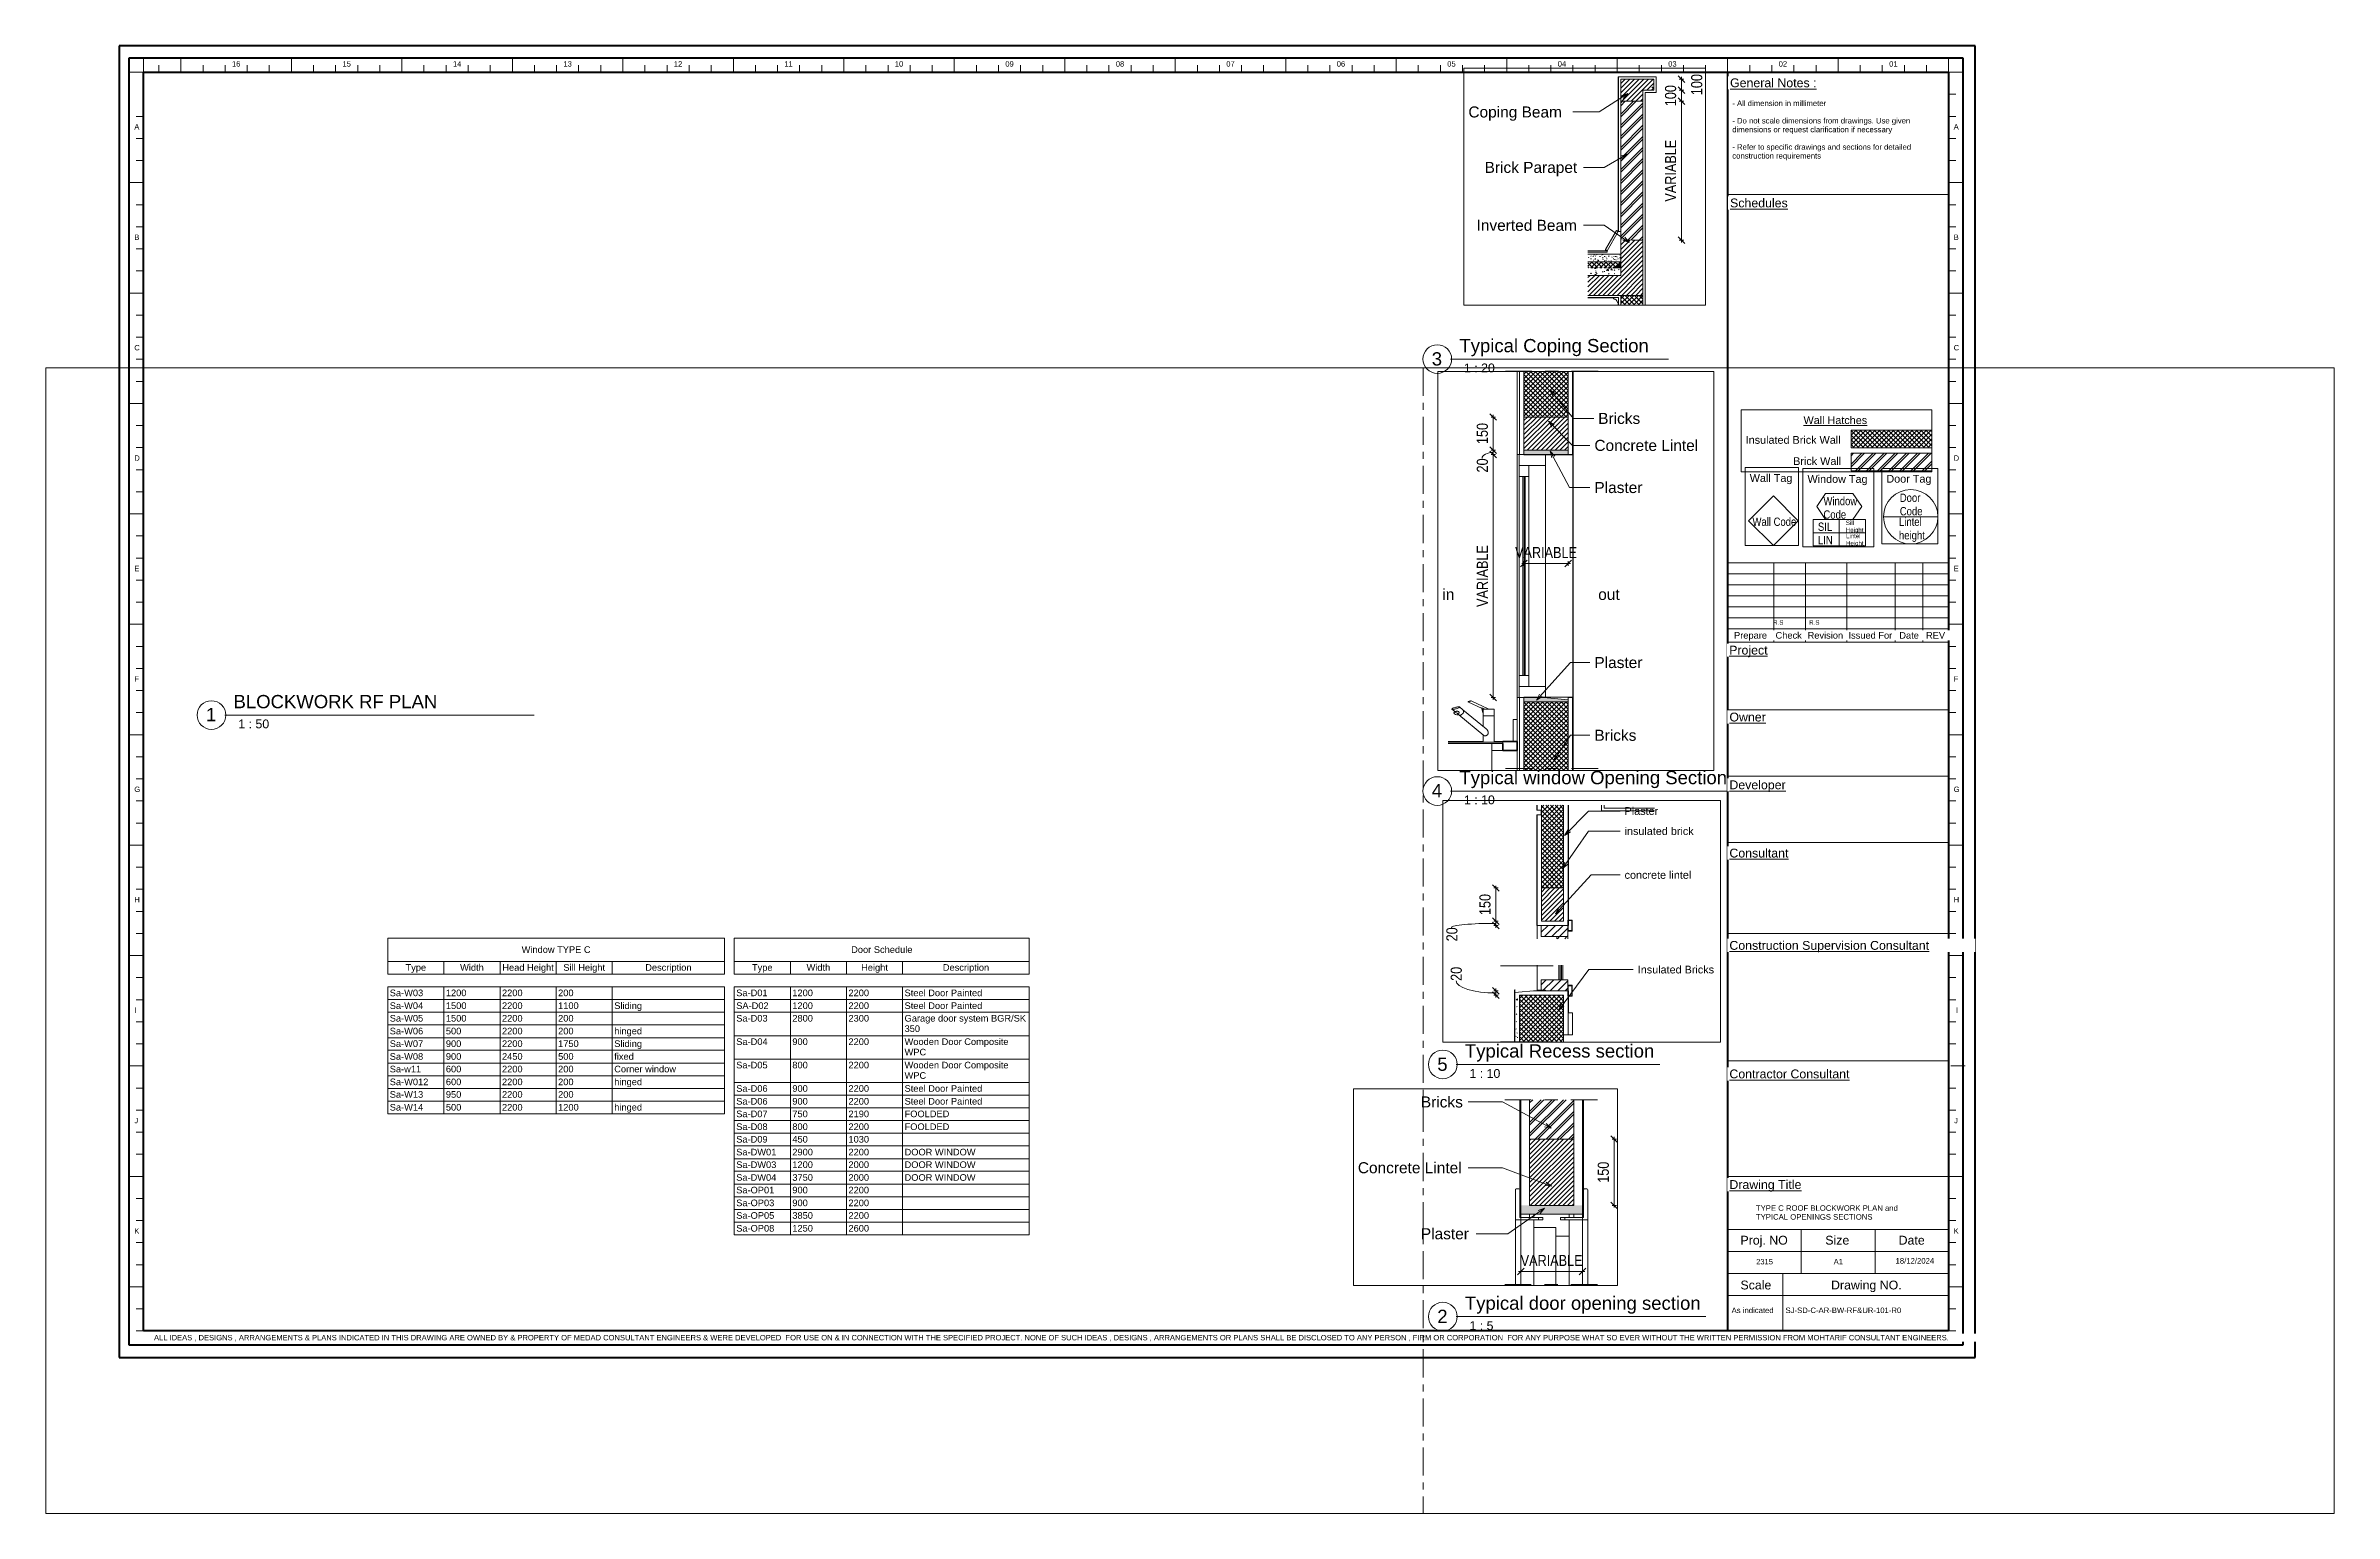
# Paper-space layout 'Layout1' of a CAD drawing. Header units: millimetres. Extents: x -30 to 1006, y -72 to 592.
# The model-space entities are those that its viewports show. They can reach past a viewport. Long polylines and large blocks are cut down to what shows.
import ezdxf

# ---------------------------------------------------------------- set-up
doc = ezdxf.new("R2010")
doc.units = ezdxf.units.MM
for name, pattern in [('Center', [29.999999, 12, -6, 6, -6]), ('Dash 3_32_', [4.7625, 2.38125, -2.38125]), ('Grid Line', [22.225, 12.7, -3.175, 3.175, -3.175])]:
    doc.linetypes.add(name, pattern=pattern)
for name, color, linetype, lineweight in [('A-ANNO-DIMS', 211, 'Continuous', 9), ('A-ANNO-DIMS-10', 211, 'Continuous', 9), ('A-ANNO-DIMS-20', 211, 'Continuous', 9), ('A-ANNO-DIMS-5', 211, 'Continuous', 9), ('A-CLNG', 13, 'Continuous', 18), ('A-DETL', 90, 'Continuous', 18), ('A-DETL-CNTR', 5, 'Center', 18), ('A-DETL-GENF', 92, 'Continuous', 18), ('A-DETL-MBND', 5, 'Continuous', 18), ('A-DETL-THIN', 151, 'Continuous', 18), ('A-DOOR', 31, 'Continuous', 18), ('A-DOOR-IDEN', 7, 'Continuous', 18), ('A-FLOR', 192, 'Continuous', 18), ('A-FLOR-MCUT', 51, 'Continuous', 18), ('A-FLOR-PATT', 8, 'Continuous', 18), ('A-GENM', 13, 'Continuous', 18), ('A-GLAZ', 151, 'Continuous', 18), ('A-GLAZ-IDEN', 7, 'Continuous', 18), ('A-WALL', 113, 'Continuous', 18), ('A-WALL-IDEN', 7, 'Continuous', 18), ('A-WALL-PATT', 111, 'Continuous', 18), ('Door tag_dwg', 8, 'Continuous', 18), ('G-ANNO-SCHD', 231, 'Continuous', 9), ('G-ANNO-TEXT', 231, 'Continuous', 9), ('G-ANNO-TTLB', 6, 'Continuous', 9), ('G-ANNO-TTLB-THIN', 151, 'Continuous', 9), ('G-ANNO-TTLB-WIDE', 214, 'Continuous', 50), ('P-SANR-FIXT', 6, 'Continuous', 18), ('Q-CASE', 31, 'Continuous', 18), ('S-BEAM', 12, 'Continuous', 18), ('S-GRID', 1, 'Continuous', 9), ('Wall  tag_dwg', 8, 'Continuous', 18), ('Window tag_dwg', 8, 'Continuous', 18)]:
    doc.layers.add(name, color=color, linetype=linetype, lineweight=lineweight)
doc.layers.add('G-ANNO-NPLT', color=191, linetype='Continuous', plot=False)
doc.styles.add('Arial', font='arial.ttf', dxfattribs={"height": 100})
doc.styles.add('Arial Narrow', font='ARIALN.TTF', dxfattribs={"height": 75})
doc.styles.add('Arial Narrow_1', font='ARIALN.TTF', dxfattribs={"height": 40})
doc.styles.add('Arial Narrow_5', font='ARIALN.TTF', dxfattribs={"height": 25})
doc.styles.add('Arial Narrow_6', font='ARIALN.TTF', dxfattribs={"height": 50})
doc.styles.add('Arial Narrow_7', font='ARIALN.TTF', dxfattribs={"height": 100})
doc.styles.add('Arial_10', font='arial.ttf', dxfattribs={"height": 50})
doc.styles.add('Arial_11', font='arial.ttf', dxfattribs={"height": 35})
doc.styles.add('Arial_12', font='arial.ttf', dxfattribs={"height": 4})
doc.styles.add('Arial_14', font='arial.ttf', dxfattribs={"height": 3})
doc.styles.add('Arial_15', font='arial.ttf', dxfattribs={"height": 2.5})
doc.styles.add('Arial_16', font='arial.ttf', dxfattribs={"height": 2})
doc.styles.add('Arial_17', font='arial.ttf', dxfattribs={"height": 6})
doc.styles.add('Arial_4', font='arial.ttf', dxfattribs={"height": 175})
doc.styles.add('Arial_5', font='arial.ttf', dxfattribs={"height": 75})
doc.styles.add('Arial_6', font='arial.ttf', dxfattribs={"height": 150})
doc.styles.add('Arial_7', font='arial.ttf', dxfattribs={"height": 25})
doc.styles.add('Arial_8', font='arial.ttf', dxfattribs={"height": 87.5})
doc.styles.add('Arial_9', font='arial.ttf', dxfattribs={"height": 70})
doc.dimstyles.new('dimension_line_5MM', dxfattribs={"dimscale": 304.8, "dimtxt": 25.585774, "dimasz": 0.049213, "dimexe": 0.016404, "dimexo": 0.0625, "dimgap": 0.016404, "dimtad": 1, "dimdec": 0, "dimrnd": 10, "dimzin": 0, "dimdsep": 46, "dimtxsty": 'Arial Narrow_5', "dimblk1": 'OBLIQUE', "dimblk2": 'OBLIQUE', "dimsah": 1, "dimcen": 0.09, "dimdle": 0.016404, "dimazin": 0, "dimtfac": 1, "dimtdec": 4, "dimtix": 1, "dimtmove": 0, "dimatfit": 3, "dimfxl": 0.016404, "dimfxlon": 1, "dimtvp": 1, "dimtolj": 1, "dimtzin": 0, "dimarcsym": 2})
doc.dimstyles.new('dimension_line_5MM_1', dxfattribs={"dimscale": 304.8, "dimtxt": 51.171549, "dimasz": 0.098425, "dimexe": 0.032808, "dimexo": 0.0625, "dimgap": 0.032808, "dimtad": 1, "dimdec": 0, "dimrnd": 10, "dimzin": 0, "dimdsep": 46, "dimtxsty": 'Arial Narrow_6', "dimblk1": 'OBLIQUE', "dimblk2": 'OBLIQUE', "dimsah": 1, "dimcen": 0.09, "dimdle": 0.032808, "dimazin": 0, "dimtfac": 1, "dimtdec": 4, "dimtix": 1, "dimtmove": 0, "dimatfit": 3, "dimfxl": 0.032808, "dimfxlon": 1, "dimtvp": 1, "dimtolj": 1, "dimtzin": 0, "dimarcsym": 2})
doc.dimstyles.new('dimension_line_5MM_2', dxfattribs={"dimscale": 304.8, "dimtxt": 51.171549, "dimasz": 0.098425, "dimexe": 0.032808, "dimexo": 0.0625, "dimgap": 0.032808, "dimtad": 1, "dimdec": 0, "dimrnd": 10, "dimzin": 0, "dimdsep": 46, "dimtxsty": 'Arial Narrow_6', "dimblk1": 'OBLIQUE', "dimblk2": 'OBLIQUE', "dimsah": 1, "dimcen": 0.09, "dimdle": 0.032808, "dimazin": 0, "dimtfac": 1, "dimtdec": 4, "dimtix": 1, "dimtmove": 1, "dimatfit": 3, "dimfxl": 0.032808, "dimfxlon": 1, "dimtvp": 1, "dimtolj": 1, "dimtzin": 0, "dimarcsym": 2})
doc.dimstyles.new('dimension_line_5MM_3', dxfattribs={"dimscale": 304.8, "dimtxt": 102.343097, "dimasz": 0.19685, "dimexe": 0.065617, "dimexo": 0.0625, "dimgap": 0.065617, "dimtad": 1, "dimdec": 0, "dimrnd": 10, "dimzin": 0, "dimdsep": 46, "dimtxsty": 'Arial Narrow_7', "dimblk1": 'OBLIQUE', "dimblk2": 'OBLIQUE', "dimsah": 1, "dimcen": 0.09, "dimdle": 0.065617, "dimazin": 0, "dimtfac": 1, "dimtdec": 4, "dimtix": 1, "dimtmove": 2, "dimatfit": 3, "dimfxl": 0.065617, "dimfxlon": 1, "dimtvp": 1, "dimtolj": 1, "dimtzin": 0, "dimarcsym": 2})
doc.dimstyles.new('dimension_line_5MM_4', dxfattribs={"dimscale": 304.8, "dimtxt": 102.343097, "dimasz": 0.19685, "dimexe": 0.065617, "dimexo": 0.0625, "dimgap": 0.065617, "dimtad": 1, "dimdec": 0, "dimrnd": 10, "dimzin": 0, "dimdsep": 46, "dimtxsty": 'Arial Narrow_7', "dimblk1": 'OBLIQUE', "dimblk2": 'OBLIQUE', "dimsah": 1, "dimcen": 0.09, "dimdle": 0.065617, "dimazin": 0, "dimtfac": 1, "dimtdec": 4, "dimtix": 1, "dimtmove": 0, "dimatfit": 3, "dimfxl": 0.065617, "dimfxlon": 1, "dimtvp": 1, "dimtolj": 1, "dimtzin": 0, "dimarcsym": 2})
pattern_1 = [(45, (-10049.663, 4269.98), (-16.97056, 16.97056), [])]
pattern_2 = [(45, (21482.964, 4269.98), (-10.6066, 10.6066), []), (135, (21482.964, 4269.98), (-10.6066, -10.6066), [])]
pattern_3 = [(45, (7445.394, 4309.98), (-21.2132, 21.2132), [])]
pattern_4 = [(45, (23888.22, 4309.98), (-21.2132, 21.2132), []), (135, (23888.22, 4309.98), (-21.2132, -21.2132), [])]
pattern_5 = [(45, (23888.22, 4309.98), (-21.2132, 21.2132), [])]

psp = doc.layouts.get("Layout1")

# ---------------------------------------------------------------- texts
at = {"layer": 'G-ANNO-SCHD', "char_height": 3, "line_spacing_factor": 0.941778, "style": 'Arial_14'}
for s, insert, width, attachment_point in [('Type', (137.9, 176.6), 11.018, 2), ('Width', (163.3, 176.6), 12.781, 2), ('Head Height', (188.7, 176.6), 27.839, 2), ('Window TYPE C', (201.4, 184.7), 37.057, 2), ('Sill Height', (214.1, 176.6), 22.513, 2), ('Description', (252.2, 176.6), 25.011, 2), ('Type', (294.7, 176.6), 11.018, 2), ('Width', (320.1, 176.6), 12.781, 2), ('Door Schedule', (348.8, 184.7), 33.127, 2), ('Height', (345.5, 176.6), 14.47, 2), ('Description', (386.9, 176.6), 25.011, 2), ('Sa-W03', (126.1, 165.1), 18.069, 1), ('Sa-W04', (126.1, 159.3), 18.069, 1), ('1200', (151.5, 165.1), 11.165, 1), ('1500', (151.5, 159.3), 11.165, 1), ('2200', (176.9, 165.1), 11.165, 1), ('2200', (176.9, 159.3), 11.165, 1), ('200', (202.3, 165.1), 8.374, 1), ('1100', (202.3, 159.3), 11.165, 1), ('Sliding', (227.7, 159.3), 15.021, 1), ('Sa-D01', (282.9, 165.1), 16.968, 1), ('SA-D02', (282.9, 159.3), 17.519, 1), ('1200', (308.3, 165.1), 11.165, 1), ('1200', (308.3, 159.3), 11.165, 1), ('2200', (333.7, 165.1), 11.165, 1), ('2200', (333.7, 159.3), 11.165, 1), ('Steel Door Painted', (359.1, 165.1), 42.052, 1), ('Steel Door Painted', (359.1, 159.3), 42.052, 1), ('Sa-W05', (126.1, 153.6), 18.069, 1), ('Sa-W06', (126.1, 147.8), 18.069, 1), ('500', (151.5, 147.8), 8.374, 1), ('1500', (151.5, 153.6), 11.165, 1), ('2200', (176.9, 153.6), 11.165, 1), ('2200', (176.9, 147.8), 11.165, 1), ('200', (202.3, 153.6), 8.374, 1), ('200', (202.3, 147.8), 8.374, 1), ('hinged', (227.7, 147.8), 15.058, 1), ('Sa-D03', (282.9, 153.6), 16.968, 1), ('2800', (308.3, 153.6), 11.165, 1), ('2300', (333.7, 153.6), 11.165, 1), ('Garage door system BGR/SK\\P350', (359.1, 153.6), 65.557, 1), ('Sa-W07', (126.1, 142.1), 18.069, 1), ('Sa-W08', (126.1, 136.3), 18.069, 1), ('900', (151.5, 142.1), 8.374, 1), ('900', (151.5, 136.3), 8.374, 1), ('2200', (176.9, 142.1), 11.165, 1), ('2450', (176.9, 136.3), 11.165, 1), ('500', (202.3, 136.3), 8.374, 1), ('1750', (202.3, 142.1), 11.165, 1), ('fixed', (227.7, 136.3), 10.577, 1), ('Sliding', (227.7, 142.1), 15.021, 1), ('Sa-D04', (282.9, 143), 16.968, 1), ('900', (308.3, 143), 8.374, 1), ('2200', (333.7, 143), 11.165, 1), ('Wooden Door Composite\\PWPC', (359.1, 143), 56.192, 1), ('Sa-w11', (126.1, 130.6), 16.857, 1), ('Sa-W012', (126.1, 124.8), 20.861, 1), ('600', (151.5, 130.6), 8.374, 1), ('600', (151.5, 124.8), 8.374, 1), ('2200', (176.9, 130.6), 11.165, 1), ('2200', (176.9, 124.8), 11.165, 1), ('200', (202.3, 130.6), 8.374, 1), ('200', (202.3, 124.8), 8.374, 1), ('Corner window', (227.7, 130.6), 33.127, 1), ('hinged', (227.7, 124.8), 15.058, 1), ('Sa-D05', (282.9, 132.4), 16.968, 1), ('800', (308.3, 132.4), 8.374, 1), ('2200', (333.7, 132.4), 11.165, 1), ('Wooden Door Composite\\PWPC', (359.1, 132.4), 56.192, 1), ('Sa-W13', (126.1, 119.1), 18.069, 1), ('950', (151.5, 119.1), 8.374, 1), ('2200', (176.9, 119.1), 11.165, 1), ('200', (202.3, 119.1), 8.374, 1), ('Sa-D06', (282.9, 121.8), 16.968, 1), ('Sa-D06', (282.9, 116), 16.968, 1), ('900', (308.3, 121.8), 8.374, 1), ('900', (308.3, 116), 8.374, 1), ('2200', (333.7, 121.8), 11.165, 1), ('2200', (333.7, 116), 11.165, 1), ('Steel Door Painted', (359.1, 121.8), 42.052, 1), ('Steel Door Painted', (359.1, 116), 42.052, 1), ('Sa-W14', (126.1, 113.3), 18.069, 1), ('500', (151.5, 113.3), 8.374, 1), ('2200', (176.9, 113.3), 11.165, 1), ('1200', (202.3, 113.3), 11.165, 1), ('hinged', (227.7, 113.3), 15.058, 1), ('Sa-D07', (282.9, 110.3), 16.968, 1), ('Sa-D08', (282.9, 104.5), 16.968, 1), ('750', (308.3, 110.3), 8.374, 1), ('800', (308.3, 104.5), 8.374, 1), ('2190', (333.7, 110.3), 11.165, 1), ('2200', (333.7, 104.5), 11.165, 1), ('FOOLDED', (359.1, 110.3), 24.166, 1), ('FOOLDED', (359.1, 104.5), 24.166, 1), ('Sa-D09', (282.9, 98.8), 16.968, 1), ('450', (308.3, 98.8), 8.374, 1), ('1030', (333.7, 98.8), 11.165, 1), ('Sa-DW01', (282.9, 93), 21.669, 1), ('Sa-DW03', (282.9, 87.3), 21.669, 1), ('2900', (308.3, 93), 11.165, 1), ('1200', (308.3, 87.3), 11.165, 1), ('2200', (333.7, 93), 11.165, 1), ('2000', (333.7, 87.3), 11.165, 1), ('DOOR WINDOW', (359.1, 93), 38.269, 1), ('DOOR WINDOW', (359.1, 87.3), 38.269, 1), ('Sa-DW04', (282.9, 81.5), 21.669, 1), ('Sa-OP01', (282.9, 75.8), 20.604, 1), ('3750', (308.3, 81.5), 11.165, 1), ('900', (308.3, 75.8), 8.374, 1), ('2000', (333.7, 81.5), 11.165, 1), ('2200', (333.7, 75.8), 11.165, 1), ('DOOR WINDOW', (359.1, 81.5), 38.269, 1), ('Sa-OP03', (282.9, 70), 20.604, 1), ('Sa-OP05', (282.9, 64.3), 20.604, 1), ('900', (308.3, 70), 8.374, 1), ('3850', (308.3, 64.3), 11.165, 1), ('2200', (333.7, 70), 11.165, 1), ('2200', (333.7, 64.3), 11.165, 1), ('Sa-OP08', (282.9, 58.5), 20.604, 1), ('1250', (308.3, 58.5), 11.165, 1), ('2600', (333.7, 58.5), 11.165, 1)]:
    psp.add_mtext(s, dxfattribs=dict(at, insert=insert, width=width, attachment_point=attachment_point))
at = {"layer": 'G-ANNO-TEXT', "color": 7, "char_height": 2.5, "attachment_point": 1, "style": 'Arial_15'}
for s, insert, width in [('- All dimension in millimeter', (733.7, 567.7), 50.987), ('- Do not scale dimensions from drawings. Use given ', (733.7, 559.8), 98.527), ('dimensions or request clarification if necessary', (733.7, 555.8), 87.224), ('- Refer to specific drawings and sections for detailed ', (733.7, 547.9), 98.928), ('construction requirements', (733.7, 543.9), 48.422)]:
    psp.add_mtext(s, dxfattribs=dict(at, insert=insert, width=width))
at = {"layer": 'G-ANNO-TTLB', "attachment_point": 1}
for s, insert, char_height, width, style in [('Typical Coping Section', (610.2, 459.7), 6, 104.46, 'Arial_17'), ('3', (597.7, 453.7), 6, 5.692, 'Arial_17'), (' 1 : 20', (610.7, 448.6), 4, 19, 'Arial_12'), ('1', (42.9, 292.6), 6, 5.692, 'Arial_17'), ('BLOCKWORK RF PLAN', (55.4, 298.5), 6, 113.038, 'Arial_17'), (' 1 : 50', (56, 287.4), 4, 19, 'Arial_12'), ('Typical window Opening Section', (610.2, 264.1), 6, 147.591, 'Arial_17'), ('4', (597.7, 258.2), 6, 5.692, 'Arial_17'), (' 1 : 10', (610.7, 253), 4, 19, 'Arial_12'), ('Typical Recess section', (612.7, 140.3), 6, 104.54, 'Arial_17'), ('5', (600.2, 134.3), 6, 5.692, 'Arial_17'), (' 1 : 10', (613.2, 129.1), 4, 19, 'Arial_12'), ('Typical door opening section', (612.7, 26.1), 6, 130.194, 'Arial_17'), ('2', (600.2, 20.1), 6, 5.692, 'Arial_17'), (' 1 : 5', (613.2, 14.9), 4, 15.232, 'Arial_12')]:
    psp.add_mtext(s, dxfattribs=dict(at, insert=insert, char_height=char_height, width=width, style=style))

msp = doc.modelspace()

# ---------------------------------------------------------------- texts
at = {"layer": 'G-ANNO-TEXT', "color": 7, "attachment_point": 1}
for s, insert, char_height, width, style in [('Coping Beam ', (22558.3, 8350.8), 100, 1095.105, 'Arial'), ('Brick Parapet', (22705, 7848.9), 100, 1035.78, 'Arial'), ('Inverted Beam', (22632.2, 7324.2), 100, 1123.966, 'Arial'), ('Plaster', (21865.1, 6506.1), 35, 188.397, 'Arial_11'), ('insulated brick', (21865.1, 6415.1), 35, 388.017, 'Arial_11'), ('concrete lintel', (21865.1, 6216.7), 35, 374.388, 'Arial_11'), ('Insulated Bricks', (21924.8, 5788.1), 35, 428.101, 'Arial_11'), ('\\LWall Hatches', (16299.1, 3422.7), 87.5, 899.894, 'Arial_8'), ('Insulated Brick Wall', (15645, 3199.6), 87.5, 1338.818, 'Arial_8'), ('Bricks', (14933.3, 2986.7), 25, 117.447, 'Arial_7'), ('Brick Wall', (16181.8, 2959.6), 87.5, 681.434, 'Arial_8'), ('Bricks', (20392.6, 2908.6), 50, 234.894, 'Arial_10'), ('Concrete Lintel', (14790.7, 2837.8), 25, 290.612, 'Arial_7'), ('Concrete Lintel', (20375.4, 2786.5), 50, 581.223, 'Arial_10'), ('Plaster ', (14933.3, 2688.3), 25, 139.494, 'Arial_7'), ('Plaster', (20375.4, 2595.7), 50, 268.565, 'Arial_10'), ('in', (19687.3, 2111.8), 50, 67.342, 'Arial_10'), ('out', (20392.6, 2111.8), 50, 120.253, 'Arial_10'), ('Plaster ', (20375.4, 1803.2), 50, 292.616, 'Arial_10'), ('Bricks', (20375.4, 1473.8), 50, 234.894, 'Arial_10'), ('Window Tag', (18385.2, 669.5), 70, 675.021, 'Arial_9'), ('Wall Tag', (17840.4, 658.6), 70, 482.616, 'Arial_9'), ('Door Tag', (19075.4, 589.6), 70, 501.856, 'Arial_9')]:
    msp.add_mtext(s, dxfattribs=dict(at, insert=insert, char_height=char_height, width=width, style=style))

# ---------------------------------------------------------------- blocks, each defined once
blk = doc.blocks.new('Viewport - M_View Title-391105-TYPE C ROOF BLOCKWORK PLAN and TYPICAL OPENINGS SECTIONS')
at = {"layer": 'G-ANNO-TTLB'}
for start, end in [(360, 180), (180, 0)]:
    blk.add_arc((-6, 0), 6.5, start, end, dxfattribs=at)
blk = doc.blocks.new('TITILE BLOCK - A1 - SADAN_0001 - TITILE BLOCK - A1 - SADAN_0001-419970-GROUND FLOOR FURNITURE PLAN TYPE _C_')
at = {"layer": 'G-ANNO-TTLB-THIN'}
for p, q in [((13.5, 581), (7, 581)), ((13.5, 581), (13.5, 587.5)), ((20.5, 581), (20.5, 584.2)), ((30.5, 581), (30.5, 587.5)), ((40.5, 581), (40.5, 584.2)), ((50.5, 584.2), (50.5, 581)), ((60.5, 581), (60.5, 584.2)), ((70.5, 581), (70.5, 584.2)), ((80.5, 581), (80.5, 587.5)), ((90.5, 581), (90.5, 584.2)), ((100.5, 584.2), (100.5, 581)), ((110.5, 581), (110.5, 584.2)), ((120.5, 581), (120.5, 584.2)), ((130.5, 581), (130.5, 587.5)), ((140.5, 581), (140.5, 584.2)), ((150.5, 584.2), (150.5, 581)), ((160.5, 581), (160.5, 584.2)), ((170.5, 581), (170.5, 584.2)), ((180.5, 581), (180.5, 587.5)), ((190.5, 581), (190.5, 584.2)), ((200.5, 584.2), (200.5, 581)), ((210.5, 581), (210.5, 584.2)), ((220.5, 581), (220.5, 584.2)), ((230.5, 581), (230.5, 587.5)), ((240.5, 581), (240.5, 584.2)), ((250.5, 584.2), (250.5, 581)), ((260.5, 581), (260.5, 584.2)), ((270.5, 581), (270.5, 584.2)), ((280.5, 581), (280.5, 587.5)), ((290.5, 581), (290.5, 584.2)), ((300.5, 584.2), (300.5, 581)), ((310.5, 581), (310.5, 584.2)), ((320.5, 581), (320.5, 584.2)), ((330.5, 581), (330.5, 587.5)), ((340.5, 581), (340.5, 584.2)), ((350.5, 584.2), (350.5, 581)), ((360.5, 581), (360.5, 584.2)), ((370.5, 581), (370.5, 584.2)), ((380.5, 581), (380.5, 587.5)), ((390.5, 581), (390.5, 584.2)), ((400.5, 584.2), (400.5, 581)), ((410.5, 581), (410.5, 584.2)), ((420.5, 581), (420.5, 584.2)), ((430.5, 581), (430.5, 587.5)), ((440.5, 581), (440.5, 584.2)), ((450.5, 584.2), (450.5, 581)), ((460.5, 581), (460.5, 584.2)), ((470.5, 581), (470.5, 584.2)), ((480.5, 581), (480.5, 587.5)), ((490.5, 581), (490.5, 584.2)), ((500.5, 584.2), (500.5, 581)), ((510.5, 581), (510.5, 584.2)), ((520.5, 581), (520.5, 584.2)), ((530.5, 581), (530.5, 587.5)), ((540.5, 581), (540.5, 584.2)), ((550.5, 584.2), (550.5, 581)), ((560.5, 581), (560.5, 584.2)), ((570.5, 581), (570.5, 584.2)), ((580.5, 581), (580.5, 587.5)), ((590.5, 581), (590.5, 584.2)), ((600.5, 584.2), (600.5, 581)), ((610.5, 581), (610.5, 584.2)), ((620.5, 581), (620.5, 584.2)), ((630.5, 581), (630.5, 587.5)), ((640.5, 581), (640.5, 584.2)), ((650.5, 584.2), (650.5, 581)), ((660.5, 581), (660.5, 584.2)), ((670.5, 581), (670.5, 584.2)), ((680.5, 581), (680.5, 587.5)), ((690.5, 581), (690.5, 584.2)), ((700.5, 584.2), (700.5, 581)), ((710.5, 581), (710.5, 584.2)), ((720.5, 581), (720.5, 584.2)), ((730.5, 581), (730.5, 587.5)), ((740.5, 581), (740.5, 584.2)), ((750.5, 584.2), (750.5, 581)), ((760.5, 581), (760.5, 584.2)), ((770.5, 581), (770.5, 584.2)), ((780.5, 581), (780.5, 587.5)), ((790.5, 581), (790.5, 584.2)), ((800.5, 584.2), (800.5, 581)), ((810.5, 581), (810.5, 584.2)), ((820.5, 581), (820.5, 584.2)), ((830.5, 581), (830.5, 587.5)), ((830.5, 581), (837, 581)), ((830.5, 571), (833.8, 571)), ((10.2, 561), (13.5, 561)), ((833.8, 561), (830.5, 561)), ((13.5, 551), (10.2, 551)), ((830.5, 551), (833.8, 551)), ((13.5, 541), (10.2, 541)), ((830.5, 541), (833.8, 541)), ((13.5, 531), (7, 531)), ((830.5, 531), (837, 531)), ((13.5, 521), (10.2, 521)), ((830.5, 525.6), (730.5, 525.6)), ((830.5, 521), (833.8, 521)), ((10.2, 511), (13.5, 511)), ((833.8, 511), (830.5, 511)), ((13.5, 501), (10.2, 501)), ((830.5, 501), (833.8, 501)), ((13.5, 491), (10.2, 491)), ((830.5, 491), (833.8, 491)), ((13.5, 481), (7, 481)), ((830.5, 481), (837, 481)), ((13.5, 471), (10.2, 471)), ((830.5, 471), (833.8, 471)), ((10.2, 461), (13.5, 461)), ((833.8, 461), (830.5, 461)), ((13.5, 451), (10.2, 451)), ((830.5, 451), (833.8, 451)), ((13.5, 441), (10.2, 441)), ((830.5, 441), (833.8, 441)), ((13.5, 431), (7, 431)), ((830.5, 431), (837, 431)), ((13.5, 421), (10.2, 421)), ((830.5, 421), (833.8, 421)), ((10.2, 411), (13.5, 411)), ((833.8, 411), (830.5, 411)), ((13.5, 401), (10.2, 401)), ((830.5, 401), (833.8, 401)), ((13.5, 391), (10.2, 391)), ((830.5, 391), (833.8, 391)), ((13.5, 381), (7, 381)), ((830.5, 381), (837, 381)), ((13.5, 371), (10.2, 371)), ((830.5, 371), (833.8, 371)), ((10.2, 361), (13.5, 361)), ((830.5, 358.9), (730.5, 358.9)), ((830.5, 353.9), (730.5, 353.9)), ((751.4, 322.9), (751.4, 358.9)), ((765.7, 322.9), (765.7, 358.9)), ((784.4, 322.9), (784.4, 358.9)), ((806.3, 322.9), (806.3, 358.9)), ((818.9, 322.9), (818.9, 358.9)), ((833.8, 361), (830.5, 361)), ((13.5, 351), (10.2, 351)), ((830.5, 348.9), (730.5, 348.9)), ((830.5, 343.9), (730.5, 343.9)), ((830.5, 351), (833.8, 351)), ((13.5, 341), (10.2, 341)), ((830.5, 338.9), (730.5, 338.9)), ((830.5, 333.9), (730.5, 333.9)), ((830.5, 341), (833.8, 341)), ((13.5, 331), (7, 331)), ((830.5, 328.9), (730.5, 328.9)), ((730.5, 322.9), (830.5, 322.9)), ((830.5, 331), (837, 331)), ((13.5, 321), (10.2, 321)), ((10.2, 311), (13.5, 311)), ((830.5, 321), (833.8, 321)), ((833.8, 311), (830.5, 311)), ((13.5, 301), (10.2, 301)), ((830.5, 301), (833.8, 301)), ((13.5, 291), (10.2, 291)), ((730.5, 292.3), (830.5, 292.3)), ((830.5, 291), (833.8, 291)), ((13.5, 281), (7, 281)), ((830.5, 281), (837, 281)), ((13.5, 271), (10.2, 271)), ((830.5, 271), (833.8, 271)), ((10.2, 261), (13.5, 261)), ((730.5, 262.3), (830.5, 262.3)), ((833.8, 261), (830.5, 261)), ((13.5, 251), (10.2, 251)), ((830.5, 251), (833.8, 251)), ((13.5, 241), (10.2, 241)), ((830.5, 241), (833.8, 241)), ((13.5, 231), (7, 231)), ((730.5, 232.2), (830.5, 232.2)), ((830.5, 231), (837, 231)), ((13.5, 221), (10.2, 221)), ((830.5, 221), (833.8, 221)), ((10.2, 211), (13.5, 211)), ((833.8, 211), (830.5, 211)), ((13.5, 201), (10.2, 201)), ((830.5, 201), (833.8, 201)), ((13.5, 191), (10.2, 191)), ((730.5, 191), (830.5, 191)), ((830.5, 191), (833.8, 191)), ((13.5, 181), (7, 181)), ((830.5, 181), (837, 181)), ((13.5, 171), (10.2, 171)), ((830.5, 171), (833.8, 171)), ((10.2, 161), (13.5, 161)), ((833.8, 161), (830.5, 161)), ((13.5, 151), (10.2, 151)), ((830.5, 151), (833.8, 151)), ((13.5, 141), (10.2, 141)), ((830.5, 141), (833.8, 141)), ((13.5, 131), (7, 131)), ((730.5, 133.3), (830.5, 133.3)), ((831.5, 131), (838, 131)), ((13.5, 121), (10.2, 121)), ((830.5, 121), (833.8, 121)), ((10.2, 111), (13.5, 111)), ((833.8, 111), (830.5, 111)), ((13.5, 101), (10.2, 101)), ((830.5, 101), (833.8, 101)), ((13.5, 91), (10.2, 91)), ((830.5, 91), (833.8, 91)), ((13.5, 81), (7, 81)), ((730.5, 81), (830.5, 81)), ((830.5, 81), (837, 81)), ((13.5, 71), (10.2, 71)), ((830.5, 71), (833.8, 71)), ((10.2, 61), (13.5, 61)), ((730.5, 57), (830.5, 57)), ((763.8, 57), (763.8, 37)), ((797.2, 57), (797.2, 37)), ((833.8, 61), (830.5, 61)), ((13.5, 51), (10.2, 51)), ((830.5, 47), (730.5, 47)), ((830.5, 51), (833.8, 51)), ((13.5, 41), (10.2, 41)), ((730.5, 37), (830.5, 37)), ((755.5, 37), (755.5, 11)), ((830.5, 41), (833.8, 41)), ((13.5, 31), (7, 31)), ((13.5, 21), (10.2, 21)), ((830.5, 27), (730.5, 27)), ((830.5, 31), (837, 31)), ((830.5, 21), (833.8, 21)), ((10.2, 11), (13.5, 11)), ((833.8, 11), (830.5, 11))]:
    blk.add_line(p, q, dxfattribs=at)
at = {"layer": 'G-ANNO-TTLB-WIDE'}
for p, q in [((2.5, 593), (2.5, -1)), ((842.5, 593), (2.5, 593)), ((842.5, -1), (842.5, 593)), ((7, 4.5), (7, 587.5)), ((7, 587.5), (837, 587.5)), ((13.5, 11), (13.5, 581)), ((13.5, 581), (830.5, 581)), ((730.5, 581), (730.5, 11)), ((830.5, 581), (830.5, 11)), ((837, 587.5), (837, 4.5)), ((830.5, 11), (13.5, 11)), ((837, 4.5), (7, 4.5)), ((2.5, -1), (842.5, -1))]:
    blk.add_line(p, q, dxfattribs=at)
at = {"layer": 'G-ANNO-TTLB', "attachment_point": 1, "bg_fill": 3, "box_fill_scale": 1.25, "bg_fill_color": 256, "bg_fill_true_color": 13158600, "bg_fill_transparency": 0}
for s, insert, char_height, width, style in [('16', (53.6, 586), 2.45, 4.489, 'Arial_5'), ('15', (103.6, 586), 2.45, 4.489, 'Arial_5'), ('14', (153.6, 586), 2.45, 4.489, 'Arial_5'), ('13', (203.6, 586), 2.45, 4.489, 'Arial_5'), ('12', (253.6, 586), 2.45, 4.489, 'Arial_5'), ('11', (303.6, 586), 2.45, 4.489, 'Arial_5'), ('10', (353.6, 586), 2.45, 4.489, 'Arial_5'), ('09', (403.6, 586), 2.45, 4.489, 'Arial_5'), ('08', (453.6, 586), 2.45, 4.489, 'Arial_5'), ('07', (503.6, 586), 2.45, 4.489, 'Arial_5'), ('06', (553.6, 586), 2.45, 4.489, 'Arial_5'), ('05', (603.6, 586), 2.45, 4.489, 'Arial_5'), ('04', (653.6, 586), 2.45, 4.489, 'Arial_5'), ('03', (703.6, 586), 2.45, 4.489, 'Arial_5'), ('01', (803.6, 586), 2.45, 4.489, 'Arial_5'), ('\\LGeneral Notes :', (731.6, 578.2), 4, 47.7, 'Arial_4'), ('A', (9.4, 557.5), 2.45, 2.325, 'Arial_5'), ('A', (832.8, 557.5), 2.45, 2.325, 'Arial_5'), ('\\LSchedules', (731.6, 523.8), 4, 31.827, 'Arial_4'), ('B', (9.4, 507.5), 2.45, 2.325, 'Arial_5'), ('B', (832.8, 507.5), 2.45, 2.325, 'Arial_5'), ('C', (9.4, 457.5), 2.45, 2.325, 'Arial_5'), ('C', (832.8, 457.5), 2.45, 2.325, 'Arial_5'), ('D', (9.4, 407.5), 2.45, 2.325, 'Arial_5'), ('D', (832.8, 407.5), 2.45, 2.325, 'Arial_5'), ('E', (9.4, 357.5), 2.45, 2.325, 'Arial_5'), ('E', (832.8, 357.5), 2.45, 2.325, 'Arial_5'), ('Prepare', (733.4, 327.5), 3, 18.359, 'Arial_6'), ('F', (9.4, 307.5), 2.45, 2.325, 'Arial_5'), ('F', (832.8, 307.5), 2.45, 2.325, 'Arial_5'), ('\\LOwner', (731.3, 291), 4, 19.962, 'Arial_4'), ('\\LDeveloper', (731.3, 260.3), 4, 30.945, 'Arial_4'), ('G', (9.4, 257.5), 2.45, 2.325, 'Arial_5'), ('G', (832.8, 257.5), 2.45, 2.325, 'Arial_5'), ('\\LConsultant', (731.3, 229.4), 4, 32.549, 'Arial_4'), ('H', (9.4, 207.5), 2.45, 2.325, 'Arial_5'), ('H', (832.8, 207.5), 2.45, 2.325, 'Arial_5'), ('\\LConstruction Supervision Consultant', (731.3, 187.6), 4, 110.232, 'Arial_4'), ('I', (9.4, 157.5), 2.45, 1.042, 'Arial_5'), ('I', (833.8, 157.5), 2.45, 1.042, 'Arial_5'), ('\\LContractor Consultant', (731.3, 129.4), 4, 66.219, 'Arial_4'), ('J', (9.4, 107.5), 2.45, 2.084, 'Arial_5'), ('J', (833, 107.5), 2.45, 2.084, 'Arial_5'), ('\\LDrawing Title', (731.3, 79.3), 4, 39.684, 'Arial_4'), ('K', (9.4, 57.5), 2.45, 2.325, 'Arial_5'), ('Proj. NO', (736.3, 54.1), 4, 26.215, 'Arial_4'), ('Size', (774.7, 54.1), 4, 13.148, 'Arial_4'), ('Date', (807.9, 54.1), 4, 14.35, 'Arial_4'), ('K', (832.8, 57.5), 2.45, 2.325, 'Arial_5'), ('Scale', (736.3, 33.8), 4, 17.076, 'Arial_4'), ('Drawing NO.', (777.3, 33.8), 4, 38.882, 'Arial_4'), ('ALL IDEAS , DESIGNS , ARRANGEMENTS & PLANS INDICATED IN THIS DRAWING ARE OWNED BY & PROPERTY OF MEDAD CONSULTANT ENGINEERS & WERE DEVELOPED  FOR USE ON & IN CONNECTION WITH THE SPECIFIED PROJECT. NONE OF SUCH IDEAS , DESIGNS , ARRANGEMENTS OR PLANS SHALL BE DISCLOSED TO ANY PERSON , FIRM OR CORPORATION  FOR ANY PURPOSE WHAT SO EVER WITHOUT THE WRITTEN PERMISSION FROM MOHTARIF CONSULTANT ENGINEERS. ', (18.3, 9.2), 2.45, 970.844, 'Arial_5')]:
    blk.add_mtext(s, dxfattribs=dict(at, insert=insert, char_height=char_height, width=width, style=style))
for s, insert, char_height, width, style in [('02', (753.6, 586), 2.45, 4.489, 'Arial_5'), ('Check', (752.2, 327.5), 3, 14.671, 'Arial_6'), ('2315', (743.4, 43.6), 2.45, 8.979, 'Arial_5'), ('A1', (778.5, 43.6), 2.45, 4.97, 'Arial_5')]:
    blk.add_mtext(s, dxfattribs=dict(at, insert=insert, char_height=char_height, width=width, style=style))
for s, insert, char_height, width, style in [('\\LProject', (731.2, 321.3), 4, 21.325, 'Arial_4'), ('Revision', (766.7, 327.5), 3, 19.802, 'Arial_6')]:
    blk.add_mtext(s, dxfattribs=dict(at, insert=insert, char_height=char_height, width=width, style=style))
at = {"layer": 'G-ANNO-TTLB', "insert": (785.2, 327.5), "char_height": 3, "width": 24.371, "attachment_point": 1, "style": 'Arial_6', "bg_fill": 3, "box_fill_scale": 1.25, "bg_fill_color": 256, "bg_fill_true_color": 13158600, "bg_fill_transparency": 0}
blk.add_mtext('Issued For', dxfattribs=at)
at = {"layer": 'G-ANNO-TTLB', "insert": (808.2, 327.5), "char_height": 3, "width": 10.903, "attachment_point": 1, "style": 'Arial_6', "bg_fill": 3, "box_fill_scale": 1.25, "bg_fill_color": 256, "bg_fill_true_color": 13158600, "bg_fill_transparency": 0}
blk.add_mtext('Date', dxfattribs=at)
at = {"layer": 'G-ANNO-TTLB', "insert": (820.3, 327.5), "char_height": 3, "width": 10.582, "attachment_point": 1, "style": 'Arial_6', "bg_fill": 3, "box_fill_scale": 1.25, "bg_fill_color": 256, "bg_fill_true_color": 13158600, "bg_fill_transparency": 0}
blk.add_mtext('REV', dxfattribs=at)
blk = doc.blocks.new('doors BATH1 - Sa-D05-2299108-Typical door opening section')
at = {"layer": 'A-DOOR'}
for p, q in [((-3803.8, 2777.3), (-3809.8, 2777.3)), ((-3649.8, 2777.3), (-3655.8, 2777.3)), ((-3811.8, 2775.3), (-3811.8, 2709.3)), ((-3801.8, 2712.3), (-3801.8, 2775.3)), ((-3657.8, 2775.3), (-3657.8, 2712.3)), ((-3647.8, 2709.3), (-3647.8, 2775.3)), ((-3770, 2720), (-3770, 2712.3)), ((-3690, 2712.3), (-3690, 2720)), ((-3811.8, 2709.3), (-3811.8, 2558.8)), ((-3809.8, 2707.3), (-3759.8, 2707.3)), ((-3759.8, 2712.3), (-3801.8, 2712.3)), ((-3770, 2712.3), (-3750, 2712.3)), ((-3750, 2707.3), (-3770, 2707.3)), ((-3770, 2707.3), (-3770, 2690)), ((-3759.8, 2707.3), (-3759.8, 2712.3)), ((-3750, 2712.3), (-3750, 2707.3)), ((-3710, 2707.3), (-3710, 2712.3)), ((-3710, 2712.3), (-3690, 2712.3)), ((-3690, 2707.3), (-3710, 2707.3)), ((-3699.8, 2712.3), (-3699.8, 2707.3)), ((-3657.8, 2712.3), (-3699.8, 2712.3)), ((-3699.8, 2707.3), (-3649.8, 2707.3)), ((-3690, 2670), (-3690, 2707.3)), ((-3647.8, 2558.8), (-3647.8, 2709.3)), ((-3770, 2690), (-3720, 2690)), ((-3720, 2690), (-3770, 2690)), ((-3770, 2690), (-3770, 2558.8)), ((-3720, 2690), (-3720, 2670)), ((-3720, 2558.8), (-3720, 2690)), ((-3720, 2670), (-3690, 2670)), ((-3690, 2670), (-3690, 2558.8))]:
    blk.add_line(p, q, dxfattribs=at)
for centre, start, end in [((-3809.8, 2775.3), 90, 180), ((-3803.8, 2775.3), 0, 90), ((-3655.8, 2775.3), 90, 180), ((-3649.8, 2775.3), 0, 90), ((-3809.8, 2709.3), 180, 270), ((-3649.8, 2709.3), 270, 0)]:
    blk.add_arc(centre, 2, start, end, dxfattribs=at)
for points, knots in [([(-3809.8, 2707.3), (-3810, 2707.3), (-3810.2, 2707.3), (-3810.6, 2707.5), (-3810.8, 2707.6), (-3811, 2707.7), (-3811.2, 2707.9), (-3811.4, 2708.1), (-3811.5, 2708.3), (-3811.6, 2708.4), (-3811.7, 2708.6), (-3811.8, 2708.9), (-3811.8, 2709.1), (-3811.8, 2709.3)], [0, 0, 0, 0, 0.166667, 0.25, 0.333333, 0.416667, 0.5, 0.583333, 0.666667, 0.708333, 0.75, 0.833333, 1, 1, 1, 1]), ([(-3647.8, 2709.3), (-3647.8, 2709.1), (-3647.8, 2708.9), (-3648, 2708.5), (-3648.1, 2708.4), (-3648.1, 2708.2), (-3648.2, 2708.1), (-3648.4, 2707.9), (-3648.6, 2707.7), (-3648.8, 2707.6), (-3649, 2707.5), (-3649.4, 2707.3), (-3649.6, 2707.3), (-3649.8, 2707.3)], [-1, -1, -1, -1, -0.833333, -0.75, -0.666667, -0.625, -0.583333, -0.5, -0.416667, -0.333333, -0.25, -0.166667, 0, 0, 0, 0])]:
    blk.add_open_spline(points, degree=3, knots=knots, dxfattribs=at)
blk = doc.blocks.new('Generic Models 4 - Generic Models 4-526186-Typical door opening section')
at = {"layer": 'A-GENM'}
for p, q in [((-3779.8, 2712.3), (-3779.8, 2720)), ((-3679.8, 2720), (-3679.8, 2712.3))]:
    blk.add_line(p, q, dxfattribs=at)
blk = doc.blocks.new('Generic Models 8 - Generic Models 8-526261-Typical door opening section')
at = {"layer": 'A-GENM'}
h = blk.add_hatch(dxfattribs=at)
h.set_pattern_fill('FP_7', color=256, style=0, pattern_type=2)
h.set_pattern_definition([(45, (-3631.341, 1969.96), (-5.3033, 5.3033), [])])
h.paths.add_polyline_path([(-3720.6, 2740), (-3679.8, 2740), (-3679.8, 2890), (-3779.8, 2890), (-3779.8, 2740), (-3770, 2740)])
for p, q in [((-3779.8, 2890), (-3779.8, 2740)), ((-3679.8, 2890), (-3779.8, 2890)), ((-3679.8, 2740), (-3679.8, 2890))]:
    blk.add_line(p, q, dxfattribs=at)
blk = doc.blocks.new('Family - ___-526506-Wall types legend')
at = {"layer": 'A-WALL-PATT'}
h = blk.add_hatch(dxfattribs=at)
h.set_pattern_fill('FP_8', color=256, style=0, pattern_type=2)
h.set_pattern_definition([(45, (0, 0), (-26.5165, 26.5165), []), (135, (0, 0), (-26.5165, -26.5165), [])])
h.paths.add_polyline_path([(1708.8, 3066.9), (1708.8, 3266.9), (794.4, 3266.9), (794.4, 3066.9)])
at = {"layer": 'A-WALL'}
for p, q in [((1708.8, 3266.9), (794.4, 3266.9)), ((794.4, 3266.9), (794.4, 3066.9)), ((1708.8, 3066.9), (1708.8, 3266.9)), ((794.4, 3066.9), (1708.8, 3066.9))]:
    blk.add_line(p, q, dxfattribs=at)
blk = doc.blocks.new('Family - ___-742179-Wall types legend')
at = {"layer": 'A-WALL-PATT'}
h = blk.add_hatch(dxfattribs=at)
h.set_pattern_fill('FP_9', color=256, style=0, pattern_type=2)
h.set_pattern_definition([(45, (0, 0), (-62.8618, 62.8618), []), (45, (0, 95.25), (-62.8618, 62.8618), [])])
h.paths.add_polyline_path([(1708.8, 2804.8), (1708.8, 3004.8), (794.4, 3004.8), (794.4, 2804.8)])
at = {"layer": 'A-WALL'}
for p, q in [((1708.8, 3004.8), (794.4, 3004.8)), ((794.4, 3004.8), (794.4, 2804.8)), ((1708.8, 2804.8), (1708.8, 3004.8)), ((794.4, 2804.8), (1708.8, 2804.8))]:
    blk.add_line(p, q, dxfattribs=at)
blk = doc.blocks.new('Wall  tag_dwg_M_Wall Tag - 12mm-36223-Blockwork GF Plan-526534-Wall Tag')
at = {"layer": 'A-WALL-IDEN', "flags": 128}
blk.add_lwpolyline([(238, 462), (12.7, 236.7), (238, 11.3), (463.4, 236.7)], close=True, dxfattribs=at)
blk = doc.blocks.new('Wall  tag_dwg-526533-Wall Tag')
blk.add_blockref('Wall  tag_dwg_M_Wall Tag - 12mm-36223-Blockwork GF Plan-526534-Wall Tag', (0, 0))
at = {"layer": 'A-WALL-IDEN', "insert": (48.8, 265), "char_height": 75, "width": 475.276, "attachment_point": 1, "line_spacing_factor": 0.974696, "style": 'Arial Narrow'}
blk.add_mtext('Wall Code', dxfattribs=at)
blk = doc.blocks.new('Window tag_dwg_M_Window Tag - M_Window Tag-3796-Blockwork GF Plan-526543-Window Tag')
at = {"layer": 'A-GLAZ-IDEN'}
for p, q in [((166.8, 266.3), (369.3, 266.3)), ((268.1, 266.3), (268.1, 30)), ((31.8, 148.2), (504.3, 148.2))]:
    blk.add_line(p, q, dxfattribs=at)
at = {"layer": 'A-GLAZ-IDEN', "flags": 128}
for points in [[(144, 266.3), (63.9, 385), (144, 503.7), (392.2, 503.7), (472.2, 385), (392.2, 266.3)], [(335.6, 266.3), (504.3, 266.3), (504.3, 30), (31.8, 30), (31.8, 266.3), (202.5, 266.3)]]:
    blk.add_lwpolyline(points, dxfattribs=at)
at = {"layer": 'A-GLAZ-IDEN', "char_height": 75, "attachment_point": 1, "line_spacing_factor": 0.974696, "style": 'Arial Narrow'}
for s, insert, width in [('SIL', (74.9, 240), 154.743), ('LIN', (74.9, 118.4), 160.269)]:
    blk.add_mtext(s, dxfattribs=dict(at, insert=insert, width=width))
blk = doc.blocks.new('Window tag_dwg-526542-Window Tag')
blk.add_blockref('Window tag_dwg_M_Window Tag - M_Window Tag-3796-Blockwork GF Plan-526543-Window Tag', (0, 0))
at = {"layer": 'A-GLAZ-IDEN', "attachment_point": 1, "line_spacing_factor": 0.974696}
for s, insert, char_height, width, style in [('Window\\PCode', (124.9, 472.1), 75, 366.589, 'Arial Narrow'), ('Sill\\PHeight', (328, 257.8), 40, 158.672, 'Arial Narrow_1'), ('Lintel\\PHeight', (329.8, 138.6), 40, 158.672, 'Arial Narrow_1')]:
    blk.add_mtext(s, dxfattribs=dict(at, insert=insert, char_height=char_height, width=width, style=style))
blk = doc.blocks.new('Door tag_dwg_M_Door Tag - M_Door Tag-1233-Blockwork GF Plan-526554-Door Tag')
at = {"layer": 'A-DOOR-IDEN'}
blk.add_line((-37, 210.9), (455.6, 210.9), dxfattribs=at)
blk.add_circle((209.3, 210.9), 246.3, dxfattribs=at)
blk = doc.blocks.new('Door tag_dwg-526553-Door Tag')
blk.add_blockref('Door tag_dwg_M_Door Tag - M_Door Tag-1233-Blockwork GF Plan-526554-Door Tag', (0, 0))
at = {"layer": 'A-DOOR-IDEN', "char_height": 75, "attachment_point": 1, "line_spacing_factor": 0.974696, "style": 'Arial Narrow'}
for s, insert, width in [('Door\\PCode', (110.2, 420.4), 245.928), ('Lintel\\Pheight', (102.9, 202.6), 280.008)]:
    blk.add_mtext(s, dxfattribs=dict(at, insert=insert, width=width))
blk = doc.blocks.new('M_Window-Sliding-Double3 - Sa-W04-2378840-Typical window Opening Section')
at = {"layer": 'A-GLAZ'}
for p, q in [((-1901.8, 2720), (-1901.8, 2670)), ((-1879.8, 2720), (-1901.8, 2720)), ((-1781.8, 2670), (-1781.8, 2720)), ((-1901.8, 2670), (-1901.8, 2620)), ((-1857.4, 2670), (-1901.8, 2670)), ((-1901.8, 2670), (-1781.8, 2670)), ((-1857.4, 2620), (-1857.4, 2670)), ((-1781.8, 2670), (-1781.8, 1669.9)), ((-1901.8, 2620), (-1857.4, 2620)), ((-1901.8, 1720), (-1901.8, 2620)), ((-1883, 2620), (-1885, 2620)), ((-1885, 2620), (-1885, 1720)), ((-1883, 1720), (-1883, 2620)), ((-1874.6, 2620), (-1876.6, 2620)), ((-1876.6, 2620), (-1876.6, 1720)), ((-1874.6, 1720), (-1874.6, 2620)), ((-1857.4, 2620), (-1857.4, 1720)), ((-1857.4, 1720), (-1901.8, 1720)), ((-1901.8, 1720), (-1901.8, 1670)), ((-1885, 1720), (-1883, 1720)), ((-1876.6, 1720), (-1874.6, 1720)), ((-1857.4, 1670), (-1857.4, 1720)), ((-1901.8, 1670), (-1857.4, 1670)), ((-1901.8, 1669.9), (-1901.8, 1620)), ((-1781.8, 1669.9), (-1901.8, 1669.9)), ((-1781.8, 1620), (-1781.8, 1669.9)), ((-1901.8, 1620), (-1879.8, 1620)), ((-1789.8, 1620), (-1789.7, 1620))]:
    blk.add_line(p, q, dxfattribs=at)
blk = doc.blocks.new('Generic Models 4 - Generic Models 4-526186-Typical window Opening Section')
at = {"layer": 'A-GENM'}
blk.add_line((-1789.7, 1620), (-1789.8, 1620), dxfattribs=at)
blk = doc.blocks.new('Generic Models 6 - Generic Models 6-526230-Typical window Opening Section')
at = {"layer": 'A-GENM'}
h = blk.add_hatch(dxfattribs=at)
h.set_pattern_fill('FP_11', color=256, style=0, pattern_type=2)
h.set_pattern_definition([(45, (-1795.71, 2319.96), (-10.6066, 10.6066), [])])
h.paths.add_polyline_path([(-1679.8, 2740), (-1679.8, 2890), (-1879.8, 2890), (-1879.8, 2740), (-1781.8, 2740)])
for p, q in [((-1679.8, 2890), (-1879.8, 2890)), ((-1879.8, 2890), (-1879.8, 2740)), ((-1679.8, 2740), (-1679.8, 2890))]:
    blk.add_line(p, q, dxfattribs=at)
blk = doc.blocks.new('M_Counter Top-L Shaped w Sink - 600mm Depth-1306093-Typical window Opening Section')
at = {"layer": 'Q-CASE'}
for p, q in [((-1909.8, 1520), (-1928.9, 1520)), ((-1928.9, 1520), (-1928.9, 1420)), ((-1909.8, 1420), (-1909.8, 1520)), ((-2211.5, 1420), (-2206, 1420)), ((-2014.5, 1420), (-1974.9, 1420)), ((-1928.9, 1420), (-1909.8, 1420)), ((-1974.9, 1380), (-2025, 1380))]:
    blk.add_line(p, q, dxfattribs=at)
at = {"layer": 'Q-CASE', "lineweight": 35}
for p, q in [((-1909.8, 1420), (-1974.9, 1420)), ((-1974.9, 1420), (-1974.9, 1417)), ((-1909.8, 1380), (-1909.8, 1420)), ((-1974.9, 1412), (-1974.9, 1380)), ((-1974.9, 1380), (-1909.8, 1380))]:
    blk.add_line(p, q, dxfattribs=at)
blk = doc.blocks.new('M_Sink Kitchen - Large 2 Basins - 1160 x 500mm-1428268-Typical window Opening Section')
at = {"layer": 'P-SANR-FIXT'}
for p, q in [((-2134.1, 1600.6), (-2069.6, 1570.5)), ((-2134.1, 1600.6), (-2134.1, 1600.6)), ((-2039.4, 1567.4), (-2119.1, 1604.6)), ((-2155.8, 1564.3), (-2171.5, 1577.2)), ((-2206, 1566.8), (-2194.4, 1557.3)), ((-2050.2, 1477.6), (-2155.8, 1564.3)), ((-2069.9, 1573.7), (-2055.5, 1567)), ((-2069.9, 1573.7), (-2065.8, 1550.6)), ((-2066.3, 1550.6), (-2069.8, 1570.6)), ((-2069.6, 1570.5), (-2069.6, 1570.5)), ((-2063.8, 1567), (-2020.9, 1567)), ((-2063.8, 1567), (-2063.8, 1550.6)), ((-2020.9, 1567), (-2014.5, 1567)), ((-2014.4, 1537), (-2014.4, 1567)), ((-2194.4, 1557.3), (-2197.1, 1550.1)), ((-2176.4, 1542.5), (-2173.8, 1549.7)), ((-2066.3, 1550.6), (-2065.8, 1550.6)), ((-2065.8, 1550.6), (-2063.8, 1550.6)), ((-2064.4, 1550.6), (-2064.4, 1537)), ((-2176.5, 1542.5), (-2174.8, 1541.1)), ((-2174.8, 1541.1), (-2060.8, 1447.4)), ((-2020.9, 1537), (-2064.4, 1537)), ((-2064.4, 1537), (-2064.4, 1489.1)), ((-2064.4, 1537), (-2020.9, 1537)), ((-2014.5, 1537), (-2020.9, 1537)), ((-2020.9, 1537), (-2014.5, 1537)), ((-2014.4, 1417), (-2014.4, 1537)), ((-2064.4, 1450.5), (-2064.4, 1417)), ((-2223.4, 1420), (-2215.6, 1420)), ((-2215.6, 1420), (-2211.5, 1420)), ((-2215.6, 1417), (-2215.6, 1420)), ((-2211.5, 1417), (-2211.5, 1420)), ((-2206, 1420), (-2195.6, 1420)), ((-2206, 1417), (-2206, 1420)), ((-2195.7, 1420), (-2172.9, 1420)), ((-2195.7, 1417), (-2195.7, 1420)), ((-2172.9, 1420), (-2172.1, 1420)), ((-2172.9, 1417), (-2172.9, 1420)), ((-2171.4, 1417), (-2171.4, 1420)), ((-2171.1, 1420), (-2158.4, 1420)), ((-2158.6, 1420), (-2136.9, 1420)), ((-2158.6, 1417), (-2158.6, 1420)), ((-2136.9, 1420), (-2136.3, 1420)), ((-2136.9, 1417), (-2136.9, 1420)), ((-2135.3, 1420), (-2120.8, 1420)), ((-2135.2, 1417), (-2135.2, 1420)), ((-2121, 1420), (-2097.2, 1420)), ((-2121, 1417), (-2121, 1420)), ((-2097.2, 1420), (-2097, 1420)), ((-2097.2, 1420), (-2097.2, 1417)), ((-2096.7, 1417), (-2096.7, 1420)), ((-2096.7, 1420), (-2080.9, 1420)), ((-2080.9, 1420), (-2064.4, 1420)), ((-2080.9, 1417), (-2080.9, 1420)), ((-2223.4, 1417), (-1984.9, 1417)), ((-1984.9, 1412), (-2223.4, 1412)), ((-2025, 1289.2), (-2025, 1412)), ((-1984.9, 1417), (-1974.9, 1417)), ((-1974.9, 1412), (-1984.9, 1412)), ((-1974.9, 1412), (-1974.9, 1417))]:
    blk.add_line(p, q, dxfattribs=at)
at = {"layer": 'P-SANR-FIXT', "flags": 128}
for points in [[(-2119.1, 1604.6), (-2119.2, 1604.6), (-2119.6, 1604.5), (-2120.2, 1604.3), (-2121.1, 1604), (-2122.2, 1603.7), (-2123.5, 1603.4), (-2124.9, 1603), (-2126.3, 1602.6), (-2127.8, 1602.2), (-2129.2, 1601.8), (-2130.5, 1601.5), (-2131.7, 1601.2), (-2132.7, 1600.9), (-2133.4, 1600.8), (-2133.9, 1600.6), (-2134.1, 1600.6)], [(-2133.9, 1600.7), (-2133.6, 1600.8), (-2133, 1600.9), (-2132.1, 1601.2), (-2131, 1601.5), (-2129.7, 1601.8), (-2128.3, 1602.2), (-2126.9, 1602.6), (-2125.4, 1603), (-2124, 1603.4), (-2122.6, 1603.7), (-2121.5, 1604), (-2120.5, 1604.3), (-2119.8, 1604.5), (-2119.5, 1604.5)], [(-2202.4, 1566.1), (-2204.4, 1566.2), (-2205.7, 1566.6), (-2206.3, 1567.2), (-2206.1, 1568.1), (-2205.2, 1569.1), (-2203.6, 1570.2), (-2201.2, 1571.4), (-2198.4, 1572.6), (-2195.1, 1573.8), (-2191.6, 1575), (-2187.9, 1576), (-2184.3, 1576.8), (-2180.8, 1577.4), (-2177.7, 1577.8), (-2175.1, 1577.9)], [(-2175.1, 1577.9), (-2173.1, 1577.8), (-2171.7, 1577.4), (-2171.2, 1576.8), (-2171.3, 1576), (-2172.3, 1575), (-2173.9, 1573.8), (-2176.2, 1572.6), (-2179.1, 1571.4), (-2182.3, 1570.2), (-2185.9, 1569.1), (-2189.6, 1568.1), (-2193.2, 1567.2), (-2196.7, 1566.6), (-2199.8, 1566.2), (-2202.4, 1566.1)], [(-2069.6, 1570.5), (-2069.5, 1570.6), (-2069.6, 1571), (-2069.6, 1571.7), (-2069.7, 1572.6), (-2069.9, 1573.7)]]:
    blk.add_lwpolyline(points, dxfattribs=at)
at = {"layer": 'P-SANR-FIXT'}
for centre, major_axis, ratio, start_param, end_param in [((-2165.3, 1552.7), (9.5, 11.6), 0.651129, 3.633078, 6.283185), ((-2165.3, 1552.7), (9.5, 11.6), 0.651129, 3.633078, 6.283185), ((-2041.5, 1562.9), (2.12, 4.53), 0.047432, 5.861852, 6.30533), ((-2186.8, 1546.3), (-10.3, 3.8), 0.358184, 3.565133, 6.706725), ((-2186.8, 1546.3), (-10.3, 3.8), 0.358184, 0.42354, 3.565133), ((-2165.3, 1552.7), (9.5, 11.6), 0.651129, 3.109479, 3.633078), ((-2165.3, 1552.7), (9.5, 11.6), 0.651129, 3.109479, 3.633078)]:
    blk.add_ellipse(centre, major_axis=major_axis, ratio=ratio, start_param=start_param, end_param=end_param, dxfattribs=at)
for points, knots in [([(-2194.4, 1557.3), (-2194.4, 1557.2), (-2194.3, 1557.2), (-2194, 1557.1), (-2193.6, 1557.1), (-2193.2, 1557), (-2192.4, 1557), (-2191.7, 1556.9), (-2191.2, 1556.9)], [0.4, 0.4, 0.4, 0.4, 0.55, 0.625, 0.7, 0.775, 0.85, 1, 1, 1, 1]), ([(-2191.2, 1556.9), (-2190.5, 1556.9), (-2189.4, 1557), (-2187.6, 1557.1), (-2185.8, 1557.2), (-2183.9, 1557.3), (-2182.1, 1557.3), (-2181, 1557.3), (-2180.1, 1557.3), (-2179.4, 1557.3), (-2178.8, 1557.2), (-2178.2, 1557.1), (-2177.6, 1557), (-2176.8, 1556.8), (-2176.1, 1556.5), (-2175.5, 1556.1), (-2174.9, 1555.7), (-2174, 1554.8), (-2173.6, 1553.9), (-2173.5, 1553.2)], [0, 0, 0, 0, 0.125, 0.1875, 0.25, 0.375, 0.4375, 0.5, 0.53125, 0.5625, 0.59375, 0.625, 0.65625, 0.6875, 0.75, 0.78125, 0.8125, 0.875, 1, 1, 1, 1]), ([(-2051.7, 1478.6), (-2051.5, 1478.5), (-2051.2, 1478.3), (-2050.5, 1477.8), (-2049.6, 1477), (-2048.8, 1476.2), (-2048.1, 1475.5), (-2047.7, 1475), (-2047.2, 1474.5), (-2046.6, 1473.8), (-2045.7, 1472.4), (-2044.4, 1470.3), (-2043.4, 1468.2), (-2042.7, 1466.4), (-2042.3, 1465), (-2042, 1463.6), (-2041.8, 1462.2), (-2041.7, 1460.7), (-2041.7, 1459.5), (-2041.8, 1458.6), (-2041.9, 1457.6), (-2042.2, 1456.5), (-2042.7, 1455.1), (-2043.4, 1453.4), (-2044.5, 1451.8), (-2045.7, 1450.6), (-2046.4, 1449.9), (-2047.4, 1449), (-2049.2, 1447.8), (-2051.6, 1446.7), (-2053.9, 1446.1), (-2055.4, 1445.9), (-2056.2, 1445.9)], [0.1111111, 0.1111111, 0.1111111, 0.1111111, 0.125, 0.1388889, 0.1666667, 0.1944444, 0.2083333, 0.2222222, 0.2361111, 0.25, 0.2777778, 0.3333333, 0.3888889, 0.4166667, 0.4444444, 0.4722222, 0.5, 0.5277778, 0.5555556, 0.5694444, 0.5833333, 0.6111111, 0.6388889, 0.6666667, 0.7222222, 0.75, 0.7638889, 0.7777778, 0.8333333, 0.8888889, 0.9444444, 1, 1, 1, 1]), ([(-2056.2, 1445.9), (-2057.7, 1445.9), (-2059.4, 1446.3), (-2060.7, 1447.3), (-2061.1, 1447.6)], [0, 0, 0, 0, 0.1111111, 0.1545667, 0.1545667, 0.1545667, 0.1545667])]:
    blk.add_open_spline(points, degree=3, knots=knots, dxfattribs=at)
blk.add_open_spline([(-2173.5, 1553.2), (-2173.4, 1552.6), (-2173.3, 1551.2), (-2173.7, 1550), (-2173.9, 1549.4)], degree=3, dxfattribs=at)
blk = doc.blocks.new('Generic Models 275 - Generic Models 275-2557729-Typical window Opening Section')
at = {"layer": 'A-GENM'}
for p, q in [((-1879.8, 2720), (-1879.8, 2718)), ((-1879.8, 2718), (-1658.3, 2718)), ((-1658.3, 2720), (-1679.8, 2720)), ((-1658.3, 2718), (-1658.3, 2720)), ((-1658.3, 2718), (-1658.3, 1622)), ((-1658.3, 1622), (-1879.8, 1622)), ((-1879.8, 1622), (-1879.8, 1620)), ((-1789.8, 1620), (-1789.7, 1620)), ((-1679.8, 1620), (-1658.3, 1620)), ((-1658.3, 1620), (-1658.3, 1622))]:
    blk.add_line(p, q, dxfattribs=at)
blk = doc.blocks.new('elevation window new - Sa-W05-2685343-Typical Recess section')
at = {"layer": 'A-GLAZ'}
h = blk.add_hatch(dxfattribs=at)
h.set_pattern_fill('FP_12', color=256, style=0, pattern_type=2)
h.set_pattern_definition(pattern_1)
h.paths.add_polyline_path([(-9924.6, 5945), (-9904.6, 5945), (-9904.6, 5995), (-9921.6, 5995), (-9921.6, 5993), (-9906.6, 5993), (-9906.6, 5947), (-9922.6, 5947), (-9922.6, 5970), (-9924.6, 5970)])
h = blk.add_hatch(dxfattribs=at)
h.set_pattern_fill('FP_12', color=256, style=0, pattern_type=2)
h.set_pattern_definition(pattern_1)
h.paths.add_polyline_path([(-10043.6, 5920), (-9924.6, 5920), (-9924.6, 5970), (-10044.6, 5970), (-10044.6, 5920)])
h = blk.add_hatch(dxfattribs=at)
h.set_pattern_fill('FP_12', color=256, style=0, pattern_type=2)
h.set_pattern_definition(pattern_1)
h.paths.add_polyline_path([(-9945.4, 5910.5), (-9924.6, 5910.5), (-9924.6, 5920), (-9974.6, 5920), (-9974.6, 5910.5), (-9965.1, 5910.5)])
for p, q in [((-9924.6, 5995), (-9924.6, 5945)), ((-9904.6, 5995), (-9924.6, 5995)), ((-9922.6, 5947), (-9922.6, 5993)), ((-9922.6, 5993), (-9906.6, 5993)), ((-9906.6, 5993), (-9906.6, 5947)), ((-9904.6, 5945), (-9904.6, 5995)), ((-9924.6, 5970), (-10044.6, 5970)), ((-10044.6, 5970), (-10044.6, 5920)), ((-9924.6, 5920), (-9924.6, 5970)), ((-9906.6, 5947), (-9922.6, 5947)), ((-9924.6, 5945), (-9904.6, 5945)), ((-10044.6, 5920), (-9924.6, 5920)), ((-9924.6, 5920), (-9974.6, 5920)), ((-9974.6, 5920), (-9974.6, 5910.5)), ((-9924.6, 5910.5), (-9924.6, 5920))]:
    blk.add_line(p, q, dxfattribs=at)
blk = doc.blocks.new('Generic Models 10 - Generic Models 10-633853-Typical Recess section')
at = {"layer": 'A-GENM'}
blk.add_line((-10043.2, 5970), (-9943.6, 5970), dxfattribs=at)
blk = doc.blocks.new('Generic Models 93 - Generic Models 93-1811685-Typical Recess section')
at = {"layer": 'A-GENM'}
for p, q in [((-9771.6, 6514.7), (-9771.6, 6502)), ((-9759.6, 6502), (-9759.6, 6514.7))]:
    blk.add_line(p, q, dxfattribs=at)
blk = doc.blocks.new('elevation window new - Sa-W05-V1-Typical Recess section')
at = {"layer": 'A-GLAZ'}
h = blk.add_hatch(dxfattribs=at)
h.set_pattern_fill('FP_12', color=256, style=0, pattern_type=2)
h.set_pattern_definition(pattern_1)
h.paths.add_polyline_path([(-10026.2, 5674.7), (-9924.6, 5674.7), (-9924.6, 5724.7), (-10044.6, 5724.7), (-10044.6, 5676.7), (-10026.2, 5676.7)])
h = blk.add_hatch(dxfattribs=at)
h.set_pattern_fill('FP_12', color=256, style=0, pattern_type=2)
h.set_pattern_definition(pattern_1)
h.paths.add_polyline_path([(-9904.6, 5649.7), (-9904.6, 5699.7), (-9924.6, 5699.7), (-9924.6, 5674.7), (-9922.6, 5674.7), (-9922.6, 5697.7), (-9906.6, 5697.7), (-9906.6, 5651.7), (-9921.6, 5651.7), (-9921.6, 5649.7)])
for p, q in [((-9965.5, 5789.8), (-9965.5, 5724.7)), ((-9959.2, 5724.7), (-9959.2, 5789.8)), ((-9952.8, 5789.8), (-9952.8, 5724.7)), ((-9946.5, 5724.7), (-9946.5, 5789.8)), ((-9924.6, 5724.7), (-10044.6, 5724.7)), ((-10044.6, 5724.7), (-10044.6, 5674.7)), ((-9965.5, 5724.7), (-9959.2, 5724.7)), ((-9952.8, 5724.7), (-9946.5, 5724.7)), ((-9924.6, 5674.7), (-9924.6, 5724.7)), ((-9924.6, 5699.7), (-9924.6, 5649.7)), ((-9904.6, 5699.7), (-9924.6, 5699.7)), ((-9922.6, 5651.7), (-9922.6, 5697.7)), ((-9922.6, 5697.7), (-9906.6, 5697.7)), ((-9906.6, 5697.7), (-9906.6, 5651.7)), ((-9904.6, 5649.7), (-9904.6, 5699.7)), ((-10044.6, 5674.7), (-9924.6, 5674.7)), ((-9924.6, 5649.7), (-9904.6, 5649.7)), ((-9906.6, 5651.7), (-9922.6, 5651.7))]:
    blk.add_line(p, q, dxfattribs=at)
blk = doc.blocks.new('Generic Models 10 - Generic Models 10-V2-Typical Recess section')
at = {"layer": 'A-GENM'}
for p, q in [((-10163.6, 5676.7), (-10165.2, 5676.7)), ((-10165.2, 5676.7), (-10165.2, 5674.7)), ((-10026.2, 5676.7), (-10063.6, 5676.7)), ((-10026.2, 5674.7), (-10026.2, 5676.7)), ((-10078.1, 5674.7), (-10026.2, 5674.7)), ((-9943.6, 5674.7), (-10078.1, 5674.7)), ((-10143.6, 5654.7), (-9943.6, 5654.7))]:
    blk.add_line(p, q, dxfattribs=at)
blk = doc.blocks.new('Basic Wall _ Sa-IF01 with skirting - ___-1628400-Typical Recess section')
at = {"layer": 'A-WALL'}
for p, q in [((-9921.6, 5574.8), (-9923.6, 5574.8)), ((-9923.6, 5574.8), (-9923.6, 5474.8)), ((-9903.6, 5574.8), (-9921.6, 5574.8)), ((-9903.6, 5474.8), (-9903.6, 5574.8)), ((-9923.6, 5474.8), (-9903.6, 5474.8))]:
    blk.add_line(p, q, dxfattribs=at)
blk = doc.blocks.new('SEQ-SV-C-STR_rvt-5-Typical Coping Section')
at = {"layer": 'A-FLOR-PATT'}
h = blk.add_hatch(dxfattribs=at)
h.set_pattern_fill('FP_18', color=9, style=0, pattern_type=2)
h.set_pattern_definition(pattern_3)
h.paths.add_polyline_path([(7196.7, 6640), (7694, 6640), (7694, 6820), (7196.7, 6820)])
h = blk.add_hatch(dxfattribs=at)
h.set_pattern_fill('FP_18', color=9, style=0, pattern_type=2)
h.set_pattern_definition(pattern_3)
h.paths.add_polyline_path([(7196.7, 6640), (7694, 6640), (7694, 6820), (7196.7, 6820)])
at = {"layer": 'S-BEAM'}
h = blk.add_hatch(dxfattribs=at)
h.set_pattern_fill('FP_18', color=256, style=0, pattern_type=2)
h.set_pattern_definition(pattern_3)
h.paths.add_polyline_path([(7694, 6640), (7694.8, 6640), (7694.8, 7140), (7494.8, 7140), (7494.8, 6820), (7694, 6820)])
h = blk.add_hatch(dxfattribs=at)
h.set_pattern_fill('FP_18', color=256, style=0, pattern_type=2)
h.set_pattern_definition(pattern_3)
h.paths.add_polyline_path([(7694, 6640), (7694.8, 6640), (7694.8, 7140), (7494.8, 7140), (7494.8, 6820), (7694, 6820)])
at = {"layer": 'A-FLOR', "color": 7}
for p, q in [((7494.8, 6820), (7196.7, 6820)), ((7196.7, 6640), (7694, 6640))]:
    blk.add_line(p, q, dxfattribs=at)
at = {"layer": 'S-BEAM', "color": 7}
for p, q in [((7494.8, 7140), (7494.8, 6820)), ((7534.4, 7140), (7514.4, 7140)), ((7574.4, 7140), (7554.4, 7140)), ((7694.8, 7140), (7594.4, 7140)), ((7694.8, 6640), (7694.8, 7140)), ((7694, 6640), (7694.8, 6640))]:
    blk.add_line(p, q, dxfattribs=at)
blk = doc.blocks.new('Generic Models 52 - Generic Models 52-1244588-Typical Coping Section')
at = {"layer": 'A-GENM'}
for p, q in [((7814.4, 8478), (7716.4, 8478)), ((7716.4, 8476), (7814.4, 8476))]:
    blk.add_line(p, q, dxfattribs=at)
blk = doc.blocks.new('Floors 1 - Floors 1-1540153-Typical Coping Section')
at = {"layer": 'A-FLOR'}
for p, q in [((7472.4, 7217.2), (7372.4, 7044)), ((7474.4, 7217.2), (7472.4, 7217.2)), ((7494.4, 7217.2), (7474.4, 7217.2)), ((7494.4, 7144), (7494.4, 7217.2)), ((7494.4, 7125), (7494.4, 7140)), ((7494.4, 7085), (7494.4, 7105)), ((7494.4, 7045), (7494.4, 7065)), ((7372.4, 7044), (7372.4, 7032)), ((7494.4, 7024), (7494.4, 7025))]:
    blk.add_line(p, q, dxfattribs=at)
blk = doc.blocks.new('Floors 2 - Floors 2-1548216-Typical Coping Section')
at = {"layer": 'A-FLOR'}
for p, q in [((7372.4, 7044), (7355.1, 7054)), ((7355.1, 7054), (7355.1, 7044)), ((7355.1, 7044), (7372.4, 7044))]:
    blk.add_line(p, q, dxfattribs=at)
blk = doc.blocks.new('Ceilings 1 - Ceilings 1-1683892-Typical Coping Section')
at = {"layer": 'A-CLNG'}
for p, q in [((7474.4, 6620), (7424.4, 6620)), ((7424.4, 6620), (7424.4, 6616)), ((7474.4, 6570), (7474.4, 6620)), ((7424.4, 6616), (7428.5, 6616)), ((7434.6, 6609.9), (7434.6, 6605.9)), ((7461.9, 6580.2), (7464.3, 6580.2)), ((7470.3, 6574.2), (7470.3, 6570)), ((7470.3, 6570), (7472.4, 6570)), ((7472.4, 6570), (7474.4, 6570))]:
    blk.add_line(p, q, dxfattribs=at)
for centre, radius, start, end in [((7432.9, 6614.4), 4.74, 159.9161, 290.0839), ((7435.3, 6579.2), 26.7, 2.2366, 91.4634), ((7468.7, 6578.7), 4.7, 160.4077, 289.5923)]:
    blk.add_arc(centre, radius, start, end, dxfattribs=at)
blk = doc.blocks.new('Walls 12 - Walls 3-1922320-Typical Coping Section')
at = {"layer": 'A-WALL'}
for p, q in [((7814.4, 8620), (7472.4, 8620)), ((7472.4, 8620), (7472.4, 8618)), ((7474.4, 8618), (7494.4, 8618)), ((7494.4, 8618), (7814.4, 8618)), ((7816.4, 8620), (7814.4, 8620)), ((7814.4, 8620), (7814.4, 8478)), ((7814.4, 8618), (7814.4, 8620)), ((7816.4, 8476), (7816.4, 8620)), ((7814.4, 8476), (7816.4, 8476))]:
    blk.add_line(p, q, dxfattribs=at)
blk = doc.blocks.new('Walls 1 - Walls 1-1922896-Typical Coping Section')
at = {"layer": 'A-WALL'}
for p, q in [((7814.4, 8618), (7494.4, 8618)), ((7814.4, 8478), (7814.4, 8618)), ((7494.4, 8598), (7794.4, 8598)), ((7794.4, 8598), (7794.4, 8498)), ((7794.4, 8498), (7714.4, 8498)), ((7714.4, 8478), (7716.4, 8478)), ((7716.4, 8478), (7814.4, 8478))]:
    blk.add_line(p, q, dxfattribs=at)
blk = doc.blocks.new('water proofing_0002 - water proofing_0002-2372687-Typical Coping Section')
at = {"layer": 'A-DETL-GENF'}
blk.add_hatch(color=256, dxfattribs=at).paths.add_polyline_path([(7196.7, 6886), (7204.4, 6886), (7204.4, 6890), (7196.7, 6890)])
blk = doc.blocks.new('Repeating Detail - water proofing-674369-Typical Coping Section')
at = {"layer": 'A-DETL-GENF'}
for points in [[(7224.4, 6890), (7224.4, 6894), (7204.4, 6894), (7204.4, 6890)], [(7264.4, 6890), (7264.4, 6894), (7244.4, 6894), (7244.4, 6890)], [(7304.4, 6890), (7304.4, 6894), (7284.4, 6894), (7284.4, 6890)], [(7344.4, 6890), (7344.4, 6894), (7324.4, 6894), (7324.4, 6890)], [(7384.4, 6890), (7384.4, 6894), (7364.4, 6894), (7364.4, 6890)], [(7424.4, 6890), (7424.4, 6894), (7404.4, 6894), (7404.4, 6890)]]:
    blk.add_hatch(color=256, dxfattribs=at).paths.add_polyline_path(points)
blk = doc.blocks.new('Repeating Detail - water proofing-V3-Typical Coping Section')
at = {"layer": 'A-DETL-GENF'}
for points in [[(7494.4, 7105), (7494.4, 7125), (7490.4, 7125), (7490.4, 7105)], [(7494.4, 7065), (7494.4, 7085), (7490.4, 7085), (7490.4, 7065)], [(7494.4, 7025), (7494.4, 7045), (7490.4, 7045), (7490.4, 7025), (7494.3, 7025)], [(7494.4, 6985), (7494.4, 7005), (7490.4, 7005), (7490.4, 6985)], [(7494.4, 6945), (7494.4, 6965), (7490.4, 6965), (7490.4, 6945)]]:
    blk.add_hatch(color=256, dxfattribs=at).paths.add_polyline_path(points)
blk = doc.blocks.new('Repeating Detail - water proofing-V4-Typical Coping Section')
at = {"layer": 'A-DETL-GENF'}
for points in [[(7467.7, 6918.3), (7481.8, 6932.4), (7479, 6935.3), (7464.8, 6921.1)], [(7439.4, 6890), (7453.5, 6904.1), (7450.7, 6907), (7436.6, 6892.8)]]:
    blk.add_hatch(color=256, dxfattribs=at).paths.add_polyline_path(points)
blk = doc.blocks.new('Repeating Detail - water proofing-V5-Typical Coping Section')
at = {"layer": 'A-DETL-GENF'}
for points in [[(7494.4, 7140), (7514.4, 7140), (7514.4, 7144), (7494.4, 7144)], [(7554.4, 7140), (7554.4, 7144), (7534.4, 7144), (7534.4, 7140)], [(7594.4, 7140), (7594.4, 7144), (7574.4, 7144), (7574.4, 7140)]]:
    blk.add_hatch(color=256, dxfattribs=at).paths.add_polyline_path(points)
blk = doc.blocks.new('DIMBLOCK145-Typical door opening section')
at = {"layer": 'A-ANNO-DIMS-5', "lineweight": 18, "transparency": 16777216}
for p, q in [((15371, 2890), (15363.5, 2897.5)), ((15371, 2890), (15378.5, 2882.5)), ((15371, 2740), (15363.5, 2747.5)), ((15371, 2740), (15378.5, 2732.5))]:
    blk.add_line(p, q, dxfattribs=at)
at = {"layer": 'A-ANNO-DIMS-5', "transparency": 16777216}
for p, q in [((15366, 2890), (15376, 2890)), ((15371, 2890), (15366, 2890)), ((15371, 2735), (15371, 2895)), ((15366, 2740), (15376, 2740)), ((15371, 2740), (15366, 2740))]:
    blk.add_line(p, q, dxfattribs=at)
at = {"layer": 'A-ANNO-DIMS-5', "color": 0, "transparency": 16777216, "insert": (15333.7, 2791.2), "char_height": 25, "width": 57.02, "attachment_point": 1, "rotation": 90, "line_spacing_factor": 0.974696, "style": 'Arial Narrow_5'}
blk.add_mtext('150', dxfattribs=at)
blk = doc.blocks.new('_Oblique')
at = {"color": 0, "linetype": 'ByBlock', "lineweight": -2}
blk.add_line((-0.5, -0.5), (0.5, 0.5), dxfattribs=at)
blk = doc.blocks.new('DIMBLOCK146-Typical door opening section')
at = {"layer": 'A-ANNO-DIMS-5', "lineweight": 18, "transparency": 16777216}
for p, q in [((15159.2, 2590.5), (15151.7, 2583)), ((15159.2, 2590.5), (15166.7, 2598)), ((15299.2, 2590.5), (15291.7, 2583)), ((15299.2, 2590.5), (15306.7, 2598))]:
    blk.add_line(p, q, dxfattribs=at)
at = {"layer": 'A-ANNO-DIMS-5', "transparency": 16777216}
for p, q in [((15154.2, 2590.5), (15304.2, 2590.5)), ((15159.2, 2595.5), (15159.2, 2585.5)), ((15159.2, 2590.5), (15159.2, 2595.5)), ((15299.2, 2595.5), (15299.2, 2585.5)), ((15299.2, 2590.5), (15299.2, 2595.5))]:
    blk.add_line(p, q, dxfattribs=at)
at = {"layer": 'A-ANNO-DIMS-5', "color": 0, "transparency": 16777216, "insert": (15159.2, 2627.8), "char_height": 25, "width": 168.135, "attachment_point": 1, "line_spacing_factor": 0.974696, "style": 'Arial Narrow_5'}
blk.add_mtext('VARIABLE', dxfattribs=at)
blk = doc.blocks.new('DIMBLOCK147-Typical window Opening Section')
at = {"layer": 'A-ANNO-DIMS-10', "lineweight": 18, "transparency": 16777216}
for p, q in [((19917.8, 2890), (19902.8, 2905)), ((19917.8, 2890), (19932.8, 2875)), ((19917.8, 2740), (19902.8, 2755)), ((19917.8, 2740), (19932.8, 2725))]:
    blk.add_line(p, q, dxfattribs=at)
at = {"layer": 'A-ANNO-DIMS-10', "transparency": 16777216}
for p, q in [((19927.8, 2890), (19907.8, 2890)), ((19917.8, 2900), (19917.8, 2740)), ((19917.8, 2890), (19927.8, 2890)), ((19927.8, 2740), (19907.8, 2740)), ((19917.8, 2740), (19927.8, 2740))]:
    blk.add_line(p, q, dxfattribs=at)
at = {"layer": 'A-ANNO-DIMS-10', "color": 0, "transparency": 16777216, "insert": (19843.2, 2767.4), "char_height": 50, "width": 114.039, "attachment_point": 1, "rotation": 90, "line_spacing_factor": 0.974696, "style": 'Arial Narrow_6'}
blk.add_mtext('150', dxfattribs=at)
blk = doc.blocks.new('DIMBLOCK148-Typical window Opening Section')
at = {"layer": 'A-ANNO-DIMS-10', "lineweight": 18, "transparency": 16777216}
for p, q in [((19917.8, 2740), (19902.8, 2755)), ((19917.8, 2720), (19902.8, 2735)), ((19917.8, 2740), (19932.8, 2725)), ((19917.8, 2720), (19932.8, 2705))]:
    blk.add_line(p, q, dxfattribs=at)
at = {"layer": 'A-ANNO-DIMS-10', "transparency": 16777216}
for p, q in [((19927.8, 2740), (19907.8, 2740)), ((19917.8, 2740), (19917.8, 2720)), ((19917.8, 2740), (19927.8, 2740)), ((19927.8, 2720), (19907.8, 2720)), ((19917.8, 2720), (19927.8, 2720))]:
    blk.add_line(p, q, dxfattribs=at)
blk.add_ellipse((19917.8, 2702.1), major_axis=(50.6, 0), ratio=0.549486, start_param=1.570796, end_param=3.141593, dxfattribs=at)
at = {"layer": 'A-ANNO-DIMS-10', "color": 0, "transparency": 16777216, "insert": (19843.2, 2638.8), "char_height": 50, "width": 76.026, "attachment_point": 1, "rotation": 90, "line_spacing_factor": 0.974696, "style": 'Arial Narrow_6'}
blk.add_mtext('20', dxfattribs=at)
blk = doc.blocks.new('DIMBLOCK149-Typical window Opening Section')
at = {"layer": 'A-ANNO-DIMS-10', "lineweight": 18, "transparency": 16777216}
for p, q in [((19917.8, 2720), (19902.8, 2735)), ((19917.8, 2720), (19932.8, 2705)), ((19917.8, 1620), (19902.8, 1635)), ((19917.8, 1620), (19932.8, 1605))]:
    blk.add_line(p, q, dxfattribs=at)
at = {"layer": 'A-ANNO-DIMS-10', "transparency": 16777216}
for p, q in [((19927.8, 2720), (19907.8, 2720)), ((19917.8, 2720), (19917.8, 1610)), ((19917.8, 2720), (19927.8, 2720)), ((19927.8, 1620), (19907.8, 1620)), ((19917.8, 1620), (19927.8, 1620))]:
    blk.add_line(p, q, dxfattribs=at)
at = {"layer": 'A-ANNO-DIMS-10', "color": 0, "transparency": 16777216, "insert": (19843.2, 2029.8), "char_height": 50, "width": 336.27, "attachment_point": 1, "rotation": 90, "line_spacing_factor": 0.974696, "style": 'Arial Narrow_6'}
blk.add_mtext('VARIABLE', dxfattribs=at)
blk = doc.blocks.new('DIMBLOCK150-Typical window Opening Section')
at = {"layer": 'A-ANNO-DIMS-10', "lineweight": 18, "transparency": 16777216}
for p, q in [((20056.6, 2226.7), (20071.6, 2241.7)), ((20256.6, 2226.7), (20271.6, 2241.7)), ((20056.6, 2226.7), (20041.6, 2211.7)), ((20256.6, 2226.7), (20241.6, 2211.7))]:
    blk.add_line(p, q, dxfattribs=at)
at = {"layer": 'A-ANNO-DIMS-10', "transparency": 16777216}
for p, q in [((20056.6, 2236.7), (20056.6, 2216.7)), ((20056.6, 2226.7), (20056.6, 2236.7)), ((20256.6, 2236.7), (20256.6, 2216.7)), ((20256.6, 2226.7), (20256.6, 2236.7)), ((20046.6, 2226.7), (20266.6, 2226.7))]:
    blk.add_line(p, q, dxfattribs=at)
at = {"layer": 'A-ANNO-DIMS-10', "color": 0, "transparency": 16777216, "insert": (20016.5, 2301.3), "char_height": 50, "width": 336.27, "attachment_point": 1, "line_spacing_factor": 0.974696, "style": 'Arial Narrow_6'}
blk.add_mtext('VARIABLE', dxfattribs=at)
blk = doc.blocks.new('DIMBLOCK151-Typical Recess section')
at = {"layer": 'A-ANNO-DIMS-10', "lineweight": 18, "transparency": 16777216}
for p, q in [((21282.8, 5674.7), (21267.8, 5689.7)), ((21282.8, 5654.7), (21267.8, 5669.7)), ((21282.8, 5674.7), (21297.8, 5659.7)), ((21282.8, 5654.7), (21297.8, 5639.7))]:
    blk.add_line(p, q, dxfattribs=at)
at = {"layer": 'A-ANNO-DIMS-10', "transparency": 16777216}
for p, q in [((21282.8, 5644.7), (21282.8, 5684.7)), ((21292.8, 5674.7), (21272.8, 5674.7)), ((21282.8, 5674.7), (21292.8, 5674.7)), ((21292.8, 5654.7), (21272.8, 5654.7)), ((21282.8, 5654.7), (21292.8, 5654.7))]:
    blk.add_line(p, q, dxfattribs=at)
blk.add_ellipse((21282.8, 5719.4), major_axis=(180.6, 0), ratio=0.30289, start_param=3.141593, end_param=4.712389, dxfattribs=at)
at = {"layer": 'A-ANNO-DIMS-10', "color": 0, "transparency": 16777216, "insert": (21078.2, 5719.4), "char_height": 50, "width": 76.026, "attachment_point": 1, "rotation": 90, "line_spacing_factor": 0.974696, "style": 'Arial Narrow_6'}
blk.add_mtext('20', dxfattribs=at)
blk = doc.blocks.new('DIMBLOCK152-Typical Recess section')
at = {"layer": 'A-ANNO-DIMS-10', "lineweight": 18, "transparency": 16777216}
for p, q in [((21282.8, 5990), (21267.8, 6005)), ((21282.8, 5990), (21297.8, 5975)), ((21282.8, 5970), (21267.8, 5985)), ((21282.8, 5970), (21297.8, 5955))]:
    blk.add_line(p, q, dxfattribs=at)
at = {"layer": 'A-ANNO-DIMS-10', "transparency": 16777216}
for p, q in [((21292.8, 5990), (21272.8, 5990)), ((21282.8, 5960), (21282.8, 5990)), ((21282.8, 5990), (21292.8, 5990)), ((21292.8, 5970), (21272.8, 5970)), ((21282.8, 5970), (21292.8, 5970))]:
    blk.add_line(p, q, dxfattribs=at)
blk.add_ellipse((21282.8, 5961.7), major_axis=(200.5, 0), ratio=0.091183, start_param=1.570796, end_param=3.141593, dxfattribs=at)
at = {"layer": 'A-ANNO-DIMS-10', "color": 0, "transparency": 16777216, "insert": (21058.3, 5898.3), "char_height": 50, "width": 76.026, "attachment_point": 1, "rotation": 90, "line_spacing_factor": 0.974696, "style": 'Arial Narrow_6'}
blk.add_mtext('20', dxfattribs=at)
blk = doc.blocks.new('DIMBLOCK153-Typical Recess section')
at = {"layer": 'A-ANNO-DIMS-10', "lineweight": 18, "transparency": 16777216}
for p, q in [((21282.8, 6140), (21267.8, 6155)), ((21282.8, 6140), (21297.8, 6125)), ((21282.8, 5990), (21267.8, 6005)), ((21282.8, 5990), (21297.8, 5975))]:
    blk.add_line(p, q, dxfattribs=at)
at = {"layer": 'A-ANNO-DIMS-10', "transparency": 16777216}
for p, q in [((21282.8, 5990), (21282.8, 6150)), ((21292.8, 6140), (21272.8, 6140)), ((21282.8, 6140), (21292.8, 6140)), ((21292.8, 5990), (21272.8, 5990)), ((21282.8, 5990), (21292.8, 5990))]:
    blk.add_line(p, q, dxfattribs=at)
at = {"layer": 'A-ANNO-DIMS-10', "color": 0, "transparency": 16777216, "insert": (21208.2, 6017.4), "char_height": 50, "width": 114.039, "attachment_point": 1, "rotation": 90, "line_spacing_factor": 0.974696, "style": 'Arial Narrow_6'}
blk.add_mtext('150', dxfattribs=at)
blk = doc.blocks.new('DIMBLOCK154-Typical Coping Section')
at = {"layer": 'A-ANNO-DIMS-20', "lineweight": 18, "transparency": 16777216}
for p, q in [((24487.4, 8598), (24457.4, 8628)), ((24487.4, 8598), (24517.4, 8568)), ((24487.4, 8498), (24457.4, 8528)), ((24487.4, 8498), (24517.4, 8468))]:
    blk.add_line(p, q, dxfattribs=at)
at = {"layer": 'A-ANNO-DIMS-20', "transparency": 16777216}
for p, q in [((24487.4, 8618), (24487.4, 8498)), ((24467.4, 8598), (24507.4, 8598)), ((24487.4, 8598), (24467.4, 8598)), ((24467.4, 8498), (24507.4, 8498)), ((24487.4, 8498), (24467.4, 8498))]:
    blk.add_line(p, q, dxfattribs=at)
at = {"layer": 'A-ANNO-DIMS-20', "color": 0, "transparency": 16777216, "insert": (24574.6, 8452.9), "char_height": 100, "width": 228.079, "attachment_point": 1, "rotation": 90, "line_spacing_factor": 0.974696, "style": 'Arial Narrow_7'}
blk.add_mtext('100', dxfattribs=at)
blk = doc.blocks.new('DIMBLOCK155-Typical Coping Section')
at = {"layer": 'A-ANNO-DIMS-20', "lineweight": 18, "transparency": 16777216}
for p, q in [((24487.4, 8498), (24457.4, 8528)), ((24487.4, 8498), (24517.4, 8468)), ((24487.4, 8398), (24457.4, 8428)), ((24487.4, 8398), (24517.4, 8368))]:
    blk.add_line(p, q, dxfattribs=at)
at = {"layer": 'A-ANNO-DIMS-20', "transparency": 16777216}
for p, q in [((24467.4, 8498), (24507.4, 8498)), ((24487.4, 8498), (24467.4, 8498)), ((24487.4, 8498), (24487.4, 8398)), ((24467.4, 8398), (24507.4, 8398)), ((24487.4, 8398), (24467.4, 8398))]:
    blk.add_line(p, q, dxfattribs=at)
at = {"layer": 'A-ANNO-DIMS-20', "color": 0, "transparency": 16777216, "insert": (24338.2, 8352.9), "char_height": 100, "width": 228.079, "attachment_point": 1, "rotation": 90, "line_spacing_factor": 0.974696, "style": 'Arial Narrow_7'}
blk.add_mtext('100', dxfattribs=at)
blk = doc.blocks.new('DIMBLOCK156-Typical Coping Section')
at = {"layer": 'A-ANNO-DIMS-20', "lineweight": 18, "transparency": 16777216}
for p, q in [((24487.4, 8398), (24457.4, 8428)), ((24487.4, 8398), (24517.4, 8368)), ((24487.4, 7140), (24457.4, 7170)), ((24487.4, 7140), (24517.4, 7110))]:
    blk.add_line(p, q, dxfattribs=at)
at = {"layer": 'A-ANNO-DIMS-20', "transparency": 16777216}
for p, q in [((24467.4, 8398), (24507.4, 8398)), ((24487.4, 8398), (24467.4, 8398)), ((24487.4, 8398), (24487.4, 7120)), ((24467.4, 7140), (24507.4, 7140)), ((24487.4, 7140), (24467.4, 7140))]:
    blk.add_line(p, q, dxfattribs=at)
at = {"layer": 'A-ANNO-DIMS-20', "color": 0, "transparency": 16777216, "insert": (24338.2, 7488.7), "char_height": 100, "width": 672.54, "attachment_point": 1, "rotation": 90, "line_spacing_factor": 0.974696, "style": 'Arial Narrow_7'}
blk.add_mtext('VARIABLE', dxfattribs=at)

# ---------------------------------------------------------------- dimensions: what is measured, and where the dimension line sits
at = {"layer": 'A-ANNO-DIMS'}
for base, p1, p2, dimstyle, override, picture, middle in [((24487.4, 8498), (24467.4, 8598), (24467.4, 8498), 'dimension_line_5MM_3', {"dimpost": '<>', "dimfxl": 100}, 'DIMBLOCK154-Typical Coping Section', (24641.3, 8567)), ((21282.8, 5990), (21292.8, 5970), (21292.8, 5990), 'dimension_line_5MM_2', {"dimpost": '<>', "dimfxl": 20}, 'DIMBLOCK152-Typical Recess section', (21091.6, 5936.3)), ((21282.8, 5674.7), (21292.8, 5654.7), (21292.8, 5674.7), 'dimension_line_5MM_2', {"dimpost": '<>', "dimfxl": 20}, 'DIMBLOCK151-Typical Recess section', (21111.6, 5757.4)), ((19917.8, 2720), (19927.8, 2740), (19927.8, 2720), 'dimension_line_5MM_2', {"dimpost": '<>', "dimfxl": 20}, 'DIMBLOCK148-Typical window Opening Section', (19876.5, 2676.8))]:
    dim = msp.add_linear_dim(base=base, p1=p1, p2=p2, angle=90, dimstyle=dimstyle, override=override, dxfattribs=at)
    dim.commit()
    dim.dimension.update_dxf_attribs({"geometry": picture, "text_midpoint": middle, "dimtype": 160, "text_rotation": 90})
for base, p1, p2, dimstyle, override, picture, middle in [((24487.4, 8398), (24467.4, 8498), (24467.4, 8398), 'dimension_line_5MM_4', {"dimpost": '<>', "dimfxl": 100}, 'DIMBLOCK155-Typical Coping Section', (24416.4, 8448)), ((21282.8, 6140), (21292.8, 5990), (21292.8, 6140), 'dimension_line_5MM_1', {"dimpost": '<>', "dimfxl": 150}, 'DIMBLOCK153-Typical Recess section', (21247.3, 6065)), ((19917.8, 2740), (19927.8, 2890), (19927.8, 2740), 'dimension_line_5MM_1', {"dimpost": '<>', "dimfxl": 150}, 'DIMBLOCK147-Typical window Opening Section', (19882.3, 2815)), ((15371, 2890), (15366, 2740), (15366, 2890), 'dimension_line_5MM', {"dimpost": '<>', "dimfxl": 150}, 'DIMBLOCK145-Typical door opening section', (15353.2, 2815))]:
    dim = msp.add_linear_dim(base=base, p1=p1, p2=p2, angle=90, dimstyle=dimstyle, override=override, dxfattribs=at)
    dim.commit()
    dim.dimension.update_dxf_attribs({"geometry": picture, "text_midpoint": middle})
for base, p1, p2, dimstyle, override, picture, middle in [((24487.4, 7140), (24467.4, 8398), (24467.4, 7140), 'dimension_line_5MM_4', {"dimpost": '<>', "dimfxl": 1258}, 'DIMBLOCK156-Typical Coping Section', (24417.4, 7769)), ((19917.8, 1620), (19927.8, 2720), (19927.8, 1620), 'dimension_line_5MM_1', {"dimpost": '<>', "dimfxl": 1100}, 'DIMBLOCK149-Typical window Opening Section', (19882.8, 2170))]:
    dim = msp.add_linear_dim(base=base, p1=p1, p2=p2, angle=90, text='VARIABLE', dimstyle=dimstyle, override=override, dxfattribs=at)
    dim.commit()
    dim.dimension.update_dxf_attribs({"geometry": picture, "text_midpoint": middle})
for base, p1, p2, dimstyle, override, picture, middle in [((15299.2, 2590.5), (15159.2, 2595.5), (15299.2, 2595.5), 'dimension_line_5MM', {"dimpost": '<>', "dimfxl": 140}, 'DIMBLOCK146-Typical door opening section', (15229.2, 2608)), ((20256.6, 2226.7), (20056.6, 2236.7), (20256.6, 2236.7), 'dimension_line_5MM_1', {"dimpost": '<>', "dimfxl": 200}, 'DIMBLOCK150-Typical window Opening Section', (20156.6, 2261.7))]:
    dim = msp.add_linear_dim(base=base, p1=p1, p2=p2, text='VARIABLE', dimstyle=dimstyle, override=override, dxfattribs=at)
    dim.commit()
    dim.dimension.update_dxf_attribs({"geometry": picture, "text_midpoint": middle})

# ---------------------------------------------------------------- hatches: boundary and pattern name
at = {"layer": 'A-DETL-GENF'}
for points in [[(23924.6, 6894), (23937.2, 6894), (23937.2, 6945), (23886.2, 6894), (23907.7, 6894)], [(15239.1, 2720), (15299.2, 2720), (15299.2, 2740), (15159.2, 2740), (15159.2, 2720), (15238.4, 2720)], [(20056.6, 2720), (20256.6, 2720), (20256.6, 2740), (20056.6, 2740)], [(20146.7, 1600), (20256.6, 1600), (20256.6, 1609.1), (20146.6, 1620), (20056.6, 1620), (20056.6, 1600), (20146.6, 1600)]]:
    msp.add_hatch(color=7, dxfattribs=at).paths.add_polyline_path(points)
h = msp.add_hatch(dxfattribs=at)
h.set_pattern_fill('FP_14', style=0, pattern_type=2)
h.set_pattern_definition([(45, (21482.964, 4269.98), (-10.6066, 10.6066), [])])
h.paths.add_polyline_path([(21564, 5990), (21589, 5990), (21589, 6140), (21489, 6140), (21489, 5990), (21489.4, 5990)])
h = msp.add_hatch(dxfattribs=at)
h.set_pattern_fill('FP_15', style=0, pattern_type=2)
h.set_pattern_definition([(50, (21482.964, 4269.98), (72.8738, -6.376), [7.62, -83.82]), (355, (21482.96, 4269.98), (-14.097, 76.4224), [6.096, -67.056]), (100.451, (21489.04, 4269.45), (58.777, 70.047), [6.476, -71.236]), (46.184, (21482.96, 4290.3), (108.4314, -16.8175), [11.43, -125.73]), (96.636, (21492, 4288.9), (94.961, 98.971), [9.714, -106.854]), (351.184, (21482.96, 4290.3), (94.962, 98.97), [9.144, -100.584]), (21, (21493.124, 4285.22), (60.6457, -40.9065), [7.62, -83.82]), (326, (21493.12, 4285.22), (24.721, 73.675), [6.096, -67.056]), (71.451, (21498.18, 4281.81), (85.367, 32.7687), [6.476, -71.236]), (37.5, (21482.964, 4269.98), (1.23552, 33.82243), [3.353, -62.89, 3.353, -64.719, -67.31]), (37.5, (21482.964, 4269.98), (1.23552, 33.82243), [-134.315, 3.353, -63.957]), (7.5, (21482.964, 4269.98), (26.7281, 40.07255), [3.353, -35.458, 3.353, -61.366, -25.654]), (7.5, (21482.964, 4269.98), (26.7281, 40.07255), [-103.53, 3.353, -22.301]), (327.5, (21460.308, 4269.98), (54.2363, -2.2921), [3.353, -22.047, 3.353, -75.895, -105.156]), (327.5, (21460.308, 4269.98), (54.2363, -2.2921), [-104.648, 3.353, -101.803]), (317.5, (21450.148, 4269.98), (59.2516, 10.1701), [3.353, -29.667, 3.353, -49.276, -74.676]), (317.5, (21450.148, 4269.98), (59.2516, 10.1701), [-85.649, 3.353, -71.323])])
h.paths.add_polyline_path([(21379.3, 5442.3), (21383.6, 5442.3), (21383.6, 5661.2), (21373.3, 5660.1), (21373.3, 5442.3)])
at = {"layer": 'A-FLOR-PATT'}
h = msp.add_hatch(dxfattribs=at)
h.set_pattern_fill('FP_20', color=256, style=0, pattern_type=2)
h.set_pattern_definition([(0, (23888.22, 4309.98), (81.28, 20.32), [6.706, -54.254, 6.706, -54.254, -325.12]), (0, (23888.22, 4309.98), (81.28, 20.32), [-121.92, 6.706, -115.214, 6.706, -54.254, -142.24]), (0, (23888.22, 4309.98), (81.28, 20.32), [-304.8, 6.706, -33.934, 6.706, -94.894]), (120, (23918.7, 4320.14), (-58.23764, 60.23054), [6.706, -54.254, 6.706, -54.254, -325.12]), (120, (23918.7, 4320.14), (-58.23764, 60.23054), [-121.92, 6.706, -115.214, 6.706, -54.254, -142.24]), (120, (23918.7, 4320.14), (-58.23764, 60.23054), [-304.8, 6.706, -33.934, 6.706, -94.894]), (240, (23928.86, 4360.78), (-23.04236, -80.55054), [6.706, -54.254, 6.706, -54.254, -325.12]), (240, (23928.86, 4360.78), (-23.04236, -80.55054), [-121.92, 6.706, -115.214, 6.706, -54.254, -142.24]), (240, (23928.86, 4360.78), (-23.04236, -80.55054), [-304.8, 6.706, -33.934, 6.706, -94.894])])
h.paths.add_polyline_path([(23936.2, 6944), (23937.2, 6945), (23933.2, 6945), (23933.2, 6965), (23937.2, 6965), (23937.2, 6985), (23933.2, 6985), (23933.2, 7005), (23937.2, 7005), (23937.2, 7012), (23639.5, 7012), (23639.5, 6944), (23933.2, 6944)])
h = msp.add_hatch(dxfattribs=at)
h.set_pattern_fill('FP_16', color=256, style=0, pattern_type=2)
h.set_pattern_definition(pattern_4)
h.paths.add_polyline_path([(23639.5, 6894), (23880.6, 6894), (23893.5, 6907), (23896.4, 6904.1), (23910.5, 6918.3), (23907.7, 6921.1), (23921.8, 6935.3), (23924.6, 6932.4), (23936.2, 6944), (23639.5, 6944)])
at = {"layer": 'A-FLOR-PATT', "lineweight": 5}
h = msp.add_hatch(color=256, dxfattribs=at)
h.paths.add_polyline_path([(23896.4, 6890), (23937.2, 6890), (23937.2, 6894), (23886.2, 6894), (23882.2, 6890), (23886.2, 6890)])
h.paths.add_polyline_path([(23667.2, 6890), (23687.2, 6890), (23687.2, 6894), (23667.2, 6894)])
h.paths.add_polyline_path([(23707.2, 6890), (23727.2, 6890), (23727.2, 6894), (23707.2, 6894)])
h.paths.add_polyline_path([(23647.2, 6890), (23647.2, 6894), (23639.5, 6894), (23639.5, 6890)])
h.paths.add_polyline_path([(23747.2, 6890), (23767.2, 6890), (23767.2, 6894), (23747.2, 6894)])
h.paths.add_polyline_path([(23882.2, 6890), (23879.4, 6892.8), (23880.6, 6894), (23867.2, 6894), (23867.2, 6890), (23879.4, 6890)])
h.paths.add_polyline_path([(23787.2, 6890), (23807.2, 6890), (23807.2, 6894), (23787.2, 6894)])
h.paths.add_polyline_path([(23827.2, 6890), (23847.2, 6890), (23847.2, 6894), (23827.2, 6894)])
at = {"layer": 'A-FLOR-PATT'}
h = msp.add_hatch(dxfattribs=at)
h.set_pattern_fill('FP_19', color=256, style=0, pattern_type=2)
h.set_pattern_definition([(50, (23888.22, 4309.98), (145.7474, -12.751), [15.24, -167.64]), (355, (23888.22, 4309.98), (-28.194, 152.846), [12.192, -134.112]), (100.451, (23900.37, 4308.92), (117.554, 140.094), [12.952, -142.472]), (46.184, (23888.22, 4350.62), (216.864, -33.634), [22.86, -251.46]), (96.636, (23906.3, 4347.82), (189.922, 197.942), [19.428, -213.708]), (351.184, (23888.22, 4350.62), (189.925, 197.94), [18.288, -201.168]), (21, (23908.54, 4340.46), (121.292, -81.812), [15.24, -167.64]), (326, (23908.54, 4340.46), (49.442, 147.351), [12.192, -134.112]), (71.451, (23918.65, 4333.64), (170.734, 65.5375), [12.952, -142.472]), (37.5, (23888.22, 4309.98), (2.4709, 67.6435), [6.706, -125.781, 6.706, -129.438, -134.62]), (37.5, (23888.22, 4309.98), (2.4709, 67.6435), [-268.63, 6.706, -127.914]), (7.5, (23888.22, 4309.98), (53.4554, 80.144), [6.706, -70.917, 6.706, -122.733, -51.308]), (7.5, (23888.22, 4309.98), (53.4554, 80.144), [-207.061, 6.706, -44.602]), (327.5, (23842.907, 4309.98), (108.4723, -4.5829), [6.706, -44.094, 6.706, -151.79, -210.312]), (327.5, (23842.907, 4309.98), (108.4723, -4.5829), [-209.296, 6.706, -203.606]), (317.5, (23822.59, 4309.98), (118.503, 20.3417), [6.706, -59.334, 6.706, -98.552, -149.352]), (317.5, (23822.59, 4309.98), (118.503, 20.3417), [-171.298, 6.706, -142.646])])
h.paths.add_polyline_path([(23767.2, 6820), (23937.2, 6820), (23937.2, 6890), (23647.2, 6890), (23647.2, 6886), (23639.5, 6886), (23639.5, 6820), (23747.2, 6820)])
at = {"layer": 'A-WALL-PATT'}
h = msp.add_hatch(dxfattribs=at)
h.set_pattern_fill('FP_18', color=256, style=0, pattern_type=2)
h.set_pattern_definition(pattern_5)
h.paths.add_polyline_path([(23937.2, 8398), (24137.2, 8398), (24137.2, 8598), (23937.2, 8598), (23937.2, 8478)])
h = msp.add_hatch(dxfattribs=at)
h.set_pattern_fill('FP_18', color=256, style=0, pattern_type=2)
h.set_pattern_definition(pattern_5)
h.paths.add_polyline_path([(24137.2, 8498), (24237.2, 8498), (24237.2, 8598), (24137.2, 8598), (24137.2, 8515.1)])
h.paths.add_polyline_path([(24221.7, 8515.1), (24221.7, 8525), (24226.7, 8525), (24226.7, 8515.1)])
h = msp.add_hatch(dxfattribs=at)
h.set_pattern_fill('FP_17', color=256, style=0, pattern_type=2)
h.set_pattern_definition([(45, (23888.22, 4309.98), (-50.2894, 50.2894), []), (45, (23888.22, 4386.18), (-50.2894, 50.2894), [])])
h.paths.add_polyline_path([(23977.2, 7140), (23977.2, 7144), (23997.2, 7144), (23997.2, 7140), (24017.2, 7140), (24017.2, 7144), (24037.2, 7144), (24037.2, 7140), (24137.2, 7140), (24137.2, 8398), (23937.2, 8398), (23937.2, 7144), (23957.2, 7144), (23957.2, 7140)])
h = msp.add_hatch(dxfattribs=at)
h.set_pattern_fill('FP_16', color=256, style=0, pattern_type=2)
h.set_pattern_definition(pattern_4)
h.paths.add_polyline_path([(24136.8, 6551.8), (24137.2, 6551.8), (24137.2, 6640), (23937.2, 6640), (23937.2, 6551.8), (24136.1, 6551.8)])
h = msp.add_hatch(dxfattribs=at)
h.set_pattern_fill('FP_13', color=256, style=0, pattern_type=2)
h.set_pattern_definition(pattern_2)
h.paths.add_polyline_path([(21589, 6140), (21589, 6514.7), (21489, 6514.7), (21489, 6140)])
h = msp.add_hatch(dxfattribs=at)
h.set_pattern_fill('FP_13', color=256, style=0, pattern_type=2)
h.set_pattern_definition(pattern_2)
edge = h.paths.add_edge_path()
edge.add_line((21589, 5442.5), (21589, 5654.7))
edge.add_line((21589, 5654.7), (21389, 5654.7))
edge.add_line((21389, 5654.7), (21389, 5442.5))
h = msp.add_hatch(dxfattribs=at)
h.set_pattern_fill('FP_10', color=256, style=0, pattern_type=2)
h.set_pattern_definition([(45, (20140.711, 2319.96), (-10.6066, 10.6066), []), (135, (20140.711, 2319.96), (-10.6066, -10.6066), [])])
h.paths.add_polyline_path([(20056.6, 1289.2), (20256.6, 1289.2), (20256.6, 1600), (20056.6, 1600), (20056.6, 1515)])
h.paths.add_polyline_path([(20056.6, 2890), (20256.6, 2890), (20256.6, 3095.6), (20056.6, 3095.6)])
h = msp.add_hatch(dxfattribs=at)
h.set_pattern_fill('FP_6', color=256, style=0, pattern_type=2)
h.set_pattern_definition([(45, (15327.708, 1969.96), (-12.57236, 12.57236), []), (45, (15327.708, 1989.01), (-12.57236, 12.57236), [])])
h.paths.add_polyline_path([(15179.2, 2890), (15279.2, 2890), (15279.2, 2979.3), (15179.2, 2979.3)])

# ---------------------------------------------------------------- linework, layer by layer
at = {"layer": 'A-CLNG'}
for p, q in [((23917.2, 6640), (23639.5, 6640)), ((23639.5, 6620), (23917.2, 6620)), ((23867.2, 6618), (23867.2, 6620)), ((23639.5, 6618), (23867.2, 6618)), ((21761, 6502), (21761, 6490)), ((22000.3, 6502), (21773, 6502)), ((21761, 6490), (22000.3, 6490))]:
    msp.add_line(p, q, dxfattribs=at)
at = {"layer": 'A-DETL', "linetype": 'Dash 3_32_'}
for p, q in [((21304, 5787.1), (21689, 5787.1)), ((21304, 5443.3), (21689, 5443.3))]:
    msp.add_line(p, q, dxfattribs=at)
at = {"layer": 'A-DETL-MBND'}
for p, q in [((21469, 5970), (21469, 5910.5)), ((21469, 5789.8), (21469, 5674.7)), ((21469, 5676.2), (21469, 5679.7)), ((15159.2, 2720), (15159.2, 2558.8)), ((15299.2, 2720), (15299.2, 2558.8))]:
    msp.add_line(p, q, dxfattribs=at)
at = {"layer": 'A-DETL-THIN'}
for p, q in [((24226.7, 8525), (24221.7, 8525)), ((24221.7, 8525), (24221.7, 8520)), ((24226.7, 8520), (24226.7, 8525)), ((23937.2, 6945), (23924.6, 6932.4)), ((23937.2, 6894), (23937.2, 6945)), ((23910.5, 6918.3), (23896.4, 6904.1)), ((23886.2, 6894), (23937.2, 6894)), ((21589, 6140), (21489, 6140)), ((21489, 6140), (21489, 5990)), ((21589, 5990), (21589, 6140)), ((21489, 5990), (21589, 5990)), ((21369, 5679.7), (21369, 5666.2)), ((21369, 5666.2), (21469, 5676.2)), ((15159.2, 2740), (15159.2, 2720)), ((15179.2, 2740), (15279.2, 2740)), ((15299.2, 2720), (15299.2, 2740)), ((20256.6, 2740), (20056.6, 2740)), ((20056.6, 2740), (20056.6, 2720)), ((20256.6, 2720), (20256.6, 2740)), ((15159.2, 2720), (15299.2, 2720)), ((20056.6, 2720), (20256.6, 2720)), ((20056.6, 1620), (20056.6, 1600)), ((20146.6, 1620), (20056.6, 1620)), ((20256.6, 1609.1), (20146.6, 1620)), ((20256.6, 1609.1), (20256.6, 1619.9)), ((20256.6, 1600), (20256.6, 1609.1)), ((20056.6, 1600), (20256.6, 1600))]:
    msp.add_line(p, q, dxfattribs=at)
at = {"layer": 'A-FLOR'}
for p, q in [((23897.9, 7227.2), (23797.9, 7054)), ((23915.2, 7217.2), (23897.9, 7227.2)), ((23815.2, 7044), (23915.2, 7217.2)), ((23797.9, 7054), (23815.2, 7044)), ((23815.2, 7044), (23639.5, 7044)), ((23815.2, 7032), (23815.2, 7044)), ((23937.2, 7005), (23937.2, 7024)), ((23937.2, 6965), (23937.2, 6985)), ((23937.2, 6820), (23937.2, 6894)), ((23639.5, 6820), (23937.2, 6820))]:
    msp.add_line(p, q, dxfattribs=at)
at = {"layer": 'A-FLOR-MCUT'}
for p, q in [((23815.2, 7032), (23639.5, 7032)), ((23937.2, 7012), (23639.5, 7012)), ((23936.2, 6944), (23639.5, 6944)), ((23647.2, 6894), (23639.5, 6894)), ((23687.2, 6894), (23667.2, 6894)), ((23687.2, 6890), (23667.2, 6890)), ((23727.2, 6894), (23707.2, 6894)), ((23727.2, 6890), (23707.2, 6890)), ((23767.2, 6894), (23747.2, 6894)), ((23767.2, 6890), (23747.2, 6890)), ((23807.2, 6894), (23787.2, 6894)), ((23807.2, 6890), (23787.2, 6890)), ((23847.2, 6894), (23827.2, 6894)), ((23847.2, 6890), (23827.2, 6890)), ((23880.6, 6894), (23867.2, 6894)), ((23937.2, 6890), (23867.2, 6890))]:
    msp.add_line(p, q, dxfattribs=at)
at = {"layer": 'A-WALL'}
for p, q in [((23915.2, 8618), (23915.2, 7217.2)), ((23937.2, 8618), (23917.2, 8618)), ((23917.2, 8618), (23917.2, 7217.2)), ((24237.2, 8598), (23937.2, 8598)), ((23937.2, 7144), (23937.2, 8598)), ((24237.2, 8498), (24237.2, 8598)), ((24237.2, 8498), (24137.2, 8498)), ((24137.2, 8498), (24137.2, 6551.8)), ((24159.2, 8478), (24157.2, 8478)), ((24157.2, 6551.8), (24157.2, 8478)), ((24159.2, 6551.8), (24159.2, 8476)), ((24137.2, 8398), (23937.2, 8398)), ((23915.2, 7217.2), (23937.2, 7217.2)), ((23957.2, 7140), (23977.2, 7140)), ((23997.2, 7140), (24017.2, 7140)), ((24037.2, 7140), (24137.2, 7140)), ((24137.2, 6640), (23917.2, 6640)), ((23937.2, 6640), (23937.2, 6551.8)), ((23917.2, 6620), (23917.2, 6551.8)), ((23915.2, 6570), (23915.2, 6551.8)), ((23917.2, 6570), (23915.2, 6570)), ((21467.4, 6514.7), (21467.4, 6492)), ((21469.4, 6514.7), (21469.4, 6492)), ((21489, 6514.7), (21489, 6140)), ((21489.4, 6140), (21489.4, 6514.7)), ((21589, 6140), (21589, 6514.7)), ((21609, 6514.7), (21609, 5970)), ((21611, 5970), (21611, 6514.7)), ((21467.4, 6492), (21487.4, 6492)), ((21487.4, 6492), (21487.4, 6472)), ((21487.4, 6472), (21467.4, 6472)), ((21467.4, 6472), (21467.4, 5970)), ((21469.4, 6472), (21469.4, 5970)), ((21467.4, 5970), (21489.4, 5970)), ((21589, 5970), (21611, 5970)), ((21367, 5674.7), (21367, 5442.5)), ((21367.4, 5674.7), (21367, 5674.7)), ((21369, 5666.2), (21369, 5442.5)), ((21611, 5674.7), (21589, 5674.7)), ((21609, 5474.8), (21609, 5674.7)), ((21611, 5574.8), (21611, 5674.7)), ((21389, 5654.7), (21389, 5442.5)), ((21589, 5654.7), (21389, 5654.7)), ((21589, 5654.7), (21589, 5442.5)), ((21609, 5574.8), (21611, 5574.8)), ((21589, 5474.8), (21609, 5474.8)), ((20026.6, 1289.2), (20026.6, 3095.6)), ((20036.6, 2720), (20036.6, 3095.6)), ((20056.6, 2740), (20056.6, 3095.6)), ((20256.6, 2890), (20256.6, 3095.6)), ((20256.6, 3095.6), (20256.6, 2740)), ((20276.6, 2720), (20276.6, 3095.6)), ((20278.6, 3095.6), (20278.6, 1289.2)), ((15157.2, 2979.3), (15157.2, 2720)), ((15159.2, 2740), (15159.2, 2979.3)), ((15179.2, 2740), (15179.2, 2979.3)), ((15279.2, 2979.3), (15279.2, 2740)), ((15299.2, 2979.3), (15299.2, 2740)), ((15301.2, 2720), (15301.2, 2979.3)), ((15179.2, 2890), (15279.2, 2890)), ((20056.6, 2890), (20256.6, 2890)), ((15157.2, 2720), (15159.2, 2720)), ((15179.2, 2720), (15179.2, 2712.3)), ((15279.2, 2712.3), (15279.2, 2720)), ((15299.2, 2720), (15301.2, 2720)), ((20026.6, 2720), (20056.6, 2720)), ((20256.6, 2720), (20278.6, 2720)), ((20056.6, 1620), (20026.6, 1620)), ((20036.6, 1289.2), (20036.6, 1620)), ((20278.6, 1620), (20256.6, 1620)), ((20276.6, 1289.2), (20276.6, 1620)), ((20056.6, 1600), (20056.6, 1289.2)), ((20256.6, 1289.2), (20256.6, 1600)), ((20256.6, 1600), (20256.6, 1289.2))]:
    msp.add_line(p, q, dxfattribs=at)
at = {"layer": 'G-ANNO-TEXT', "color": 250}
for p, q in [((24000.8, 8467.2), (23742.1, 8300.8)), ((24000.8, 8467.2), (23941.7, 8448.3)), ((24000.8, 8467.2), (23959.1, 8421.3)), ((23504, 8300.8), (23502.5, 8300.8)), ((23742.1, 8300.8), (23504, 8300.8)), ((23995.3, 7917.4), (23786.4, 7798.9)), ((23995.3, 7917.4), (23935.2, 7901.8)), ((23995.3, 7917.4), (23951.1, 7873.8)), ((23601.6, 7798.9), (23600.2, 7798.9)), ((23786.4, 7798.9), (23601.6, 7798.9)), ((23601.6, 7274.2), (23600.2, 7274.2)), ((23786.4, 7274.2), (23601.6, 7274.2)), ((24013.4, 7118.3), (23786.4, 7274.2)), ((24013.4, 7118.3), (23973.1, 7165.6)), ((24013.4, 7118.3), (23954.9, 7139)), ((21593.8, 6378.2), (21702.3, 6488.6)), ((21702.3, 6488.6), (21844.8, 6488.6)), ((21593.8, 6378.2), (21609.1, 6405.2)), ((21583.8, 6227.8), (21702.3, 6397.6)), ((21593.8, 6378.2), (21620.5, 6393.9)), ((21702.3, 6397.6), (21844.8, 6397.6)), ((21583.8, 6227.8), (21594.4, 6257)), ((21583.8, 6227.8), (21607.5, 6247.8)), ((21552.5, 6023.2), (21714.1, 6199.2)), ((21714.1, 6199.2), (21844.8, 6199.2)), ((21552.5, 6023.2), (21566.9, 6050.7)), ((21552.5, 6023.2), (21578.7, 6039.9)), ((21566.2, 5585), (21703, 5770.6)), ((21703, 5770.6), (21904.5, 5770.6)), ((21566.2, 5585), (21577.5, 5613.9)), ((21566.2, 5585), (21590.5, 5604.4)), ((20173.8, 3013), (20199.1, 2994.9)), ((20173.8, 3013), (20186.7, 2984.7)), ((20173.8, 3013), (20280.4, 2883.6)), ((15040.7, 2974.2), (15040.4, 2974.2)), ((15117.7, 2974.2), (15040.7, 2974.2)), ((15228.1, 2914.6), (15117.7, 2974.2)), ((15228.1, 2914.6), (15216.9, 2925.3)), ((15228.1, 2914.6), (15213, 2918.2)), ((20280.4, 2883.6), (20372.3, 2883.6)), ((20167, 2870.7), (20194, 2855.3)), ((20167, 2870.7), (20182.6, 2843.8)), ((20167, 2870.7), (20277, 2761.5)), ((15050.8, 2825.3), (15040.7, 2825.3)), ((15117.7, 2825.3), (15050.8, 2825.3)), ((15229.2, 2783.5), (15117.7, 2825.3)), ((15229.2, 2783.5), (15216.6, 2792.5)), ((15229.2, 2783.5), (15213.8, 2785)), ((20277, 2761.5), (20355.1, 2761.5)), ((20175.7, 2735), (20196.9, 2712.3)), ((20175.7, 2735), (20182.7, 2704.7)), ((20175.7, 2735), (20263.2, 2570.7)), ((15213, 2733.8), (15130, 2675.8)), ((15213, 2733.8), (15198.4, 2728.5)), ((15213, 2733.8), (15203, 2721.9)), ((15058.6, 2675.8), (15058.5, 2675.8)), ((15130, 2675.8), (15058.6, 2675.8)), ((20263.2, 2570.7), (20355.1, 2570.7)), ((20112.7, 1608.1), (20266.9, 1778.2)), ((20266.9, 1778.2), (20355.1, 1778.2)), ((20112.7, 1608.1), (20126.9, 1635.7)), ((20112.7, 1608.1), (20138.8, 1624.9)), ((20192.4, 1335.1), (20266.9, 1448.8)), ((20266.9, 1448.8), (20355.1, 1448.8)), ((20192.4, 1335.1), (20202.1, 1364.6)), ((20192.4, 1335.1), (20215.6, 1355.8))]:
    msp.add_line(p, q, dxfattribs=at)
at = {"layer": 'S-GRID', "linetype": 'Grid Line'}
msp.add_line((593.8, 7845.7), (593.8, -4231.5), dxfattribs=at)

# ---------------------------------------------------------------- block references
at = {"color": 250, "lineweight": 5}
msp.add_blockref('SEQ-SV-C-STR_rvt-5-Typical Coping Section', (16442.8, 0), dxfattribs=at)
at = {"layer": 'A-CLNG'}
msp.add_blockref('Ceilings 1 - Ceilings 1-1683892-Typical Coping Section', (16442.8, 0), dxfattribs=at)
at = {"layer": 'A-DETL-GENF'}
for name in ['Repeating Detail - water proofing-V5-Typical Coping Section', 'Repeating Detail - water proofing-V3-Typical Coping Section', 'Repeating Detail - water proofing-V4-Typical Coping Section', 'water proofing_0002 - water proofing_0002-2372687-Typical Coping Section', 'Repeating Detail - water proofing-674369-Typical Coping Section']:
    msp.add_blockref(name, (16442.8, 0), dxfattribs=at)
at = {"layer": 'A-DOOR'}
msp.add_blockref('doors BATH1 - Sa-D05-2299108-Typical door opening section', (18959, 0), dxfattribs=at)
at = {"layer": 'A-FLOR'}
for name in ['Floors 1 - Floors 1-1540153-Typical Coping Section', 'Floors 2 - Floors 2-1548216-Typical Coping Section']:
    msp.add_blockref(name, (16442.8, 0), dxfattribs=at)
at = {"layer": 'A-GENM'}
for name, p in [('Generic Models 52 - Generic Models 52-1244588-Typical Coping Section', (16442.8, 0)), ('Generic Models 93 - Generic Models 93-1811685-Typical Recess section', (31532.6, 0)), ('Generic Models 10 - Generic Models 10-633853-Typical Recess section', (31532.6, 0)), ('Generic Models 10 - Generic Models 10-V2-Typical Recess section', (31532.6, 0)), ('Generic Models 8 - Generic Models 8-526261-Typical door opening section', (18959, 0)), ('Generic Models 6 - Generic Models 6-526230-Typical window Opening Section', (21936.4, 0)), ('Generic Models 4 - Generic Models 4-526186-Typical door opening section', (18959, 0)), ('Generic Models 275 - Generic Models 275-2557729-Typical window Opening Section', (21936.4, 0)), ('Generic Models 4 - Generic Models 4-526186-Typical window Opening Section', (21936.4, 0))]:
    msp.add_blockref(name, p, dxfattribs=at)
at = {"layer": 'A-GLAZ'}
for name, p in [('elevation window new - Sa-W05-2685343-Typical Recess section', (31532.6, 0)), ('elevation window new - Sa-W05-V1-Typical Recess section', (31532.6, 0)), ('M_Window-Sliding-Double3 - Sa-W04-2378840-Typical window Opening Section', (21936.4, 0))]:
    msp.add_blockref(name, p, dxfattribs=at)
at = {"layer": 'A-WALL'}
for name, p in [('Walls 12 - Walls 3-1922320-Typical Coping Section', (16442.8, 0)), ('Walls 1 - Walls 1-1922896-Typical Coping Section', (16442.8, 0)), ('Basic Wall _ Sa-IF01 with skirting - ___-1628400-Typical Recess section', (31532.6, 0)), ('Family - ___-526506-Wall types legend', (16042.9, 0)), ('Family - ___-742179-Wall types legend', (16042.9, 0))]:
    msp.add_blockref(name, p, dxfattribs=at)
at = {"layer": 'Door tag_dwg', "color": 7}
msp.add_blockref('Door tag_dwg-526553-Door Tag', (19086.5, 0), dxfattribs=at)
at = {"layer": 'P-SANR-FIXT'}
msp.add_blockref('M_Sink Kitchen - Large 2 Basins - 1160 x 500mm-1428268-Typical window Opening Section', (21936.4, 0), dxfattribs=at)
at = {"layer": 'Q-CASE'}
msp.add_blockref('M_Counter Top-L Shaped w Sink - 600mm Depth-1306093-Typical window Opening Section', (21936.4, 0), dxfattribs=at)
at = {"layer": 'Wall  tag_dwg', "color": 7}
msp.add_blockref('Wall  tag_dwg-526533-Wall Tag', (17816.4, 0), dxfattribs=at)
at = {"layer": 'Window tag_dwg', "color": 7}
msp.add_blockref('Window tag_dwg-526542-Window Tag', (18404.6, 0), dxfattribs=at)

msp.set_redraw_order([(e.dxf.handle, doc.entitydb.next_handle()) for e in msp.query("TEXT MTEXT ATTDEF DIMENSION ARC_DIMENSION")])  # texts and dimensions are drawn at this point

# ---------------------------------------------------------------- linework, layer by layer
at = {"layer": 'A-DETL-CNTR'}
for p, q in [((673, 445.2), (628, 445.2)), ((673, 265.2), (628, 265.2)), ((672.7, 115.2), (629.6, 115.2)), ((672.7, 31.5), (629.6, 31.5))]:
    psp.add_line(p, q, dxfattribs=at)
at = {"layer": 'A-DETL-THIN', "lineweight": 9}
for p, q in [((125.2, 188.4), (125.2, 177.8)), ((277.6, 188.4), (125.2, 188.4)), ((277.6, 177.8), (277.6, 188.4)), ((282, 188.4), (282, 177.8)), ((415.5, 188.4), (282, 188.4)), ((415.5, 177.8), (415.5, 188.4)), ((125.2, 177.8), (125.2, 172.1)), ((125.2, 177.8), (277.6, 177.8)), ((150.6, 177.8), (150.6, 172.1)), ((176, 177.8), (176, 172.1)), ((201.4, 177.8), (201.4, 172.1)), ((226.8, 177.8), (226.8, 172.1)), ((277.6, 177.8), (277.6, 172.1)), ((282, 177.8), (282, 172.1)), ((282, 177.8), (415.5, 177.8)), ((307.4, 177.8), (307.4, 172.1)), ((332.8, 177.8), (332.8, 172.1)), ((358.2, 177.8), (358.2, 172.1)), ((415.5, 177.8), (415.5, 172.1)), ((150.6, 172.1), (125.2, 172.1)), ((150.6, 166.3), (125.2, 166.3)), ((125.2, 166.3), (125.2, 160.6)), ((176, 172.1), (150.6, 172.1)), ((176, 166.3), (150.6, 166.3)), ((150.6, 166.3), (150.6, 160.6)), ((201.4, 172.1), (176, 172.1)), ((201.4, 166.3), (176, 166.3)), ((176, 166.3), (176, 160.6)), ((226.8, 172.1), (201.4, 172.1)), ((226.8, 166.3), (201.4, 166.3)), ((201.4, 166.3), (201.4, 160.6)), ((277.6, 172.1), (226.8, 172.1)), ((277.6, 166.3), (226.8, 166.3)), ((226.8, 166.3), (226.8, 160.6)), ((277.6, 166.3), (277.6, 160.6)), ((307.4, 172.1), (282, 172.1)), ((307.4, 166.3), (282, 166.3)), ((282, 166.3), (282, 160.6)), ((332.8, 172.1), (307.4, 172.1)), ((332.8, 166.3), (307.4, 166.3)), ((307.4, 166.3), (307.4, 160.6)), ((358.2, 172.1), (332.8, 172.1)), ((358.2, 166.3), (332.8, 166.3)), ((332.8, 166.3), (332.8, 160.6)), ((415.5, 172.1), (358.2, 172.1)), ((415.5, 166.3), (358.2, 166.3)), ((358.2, 166.3), (358.2, 160.6)), ((415.5, 166.3), (415.5, 160.6)), ((150.6, 160.6), (125.2, 160.6)), ((125.2, 160.6), (125.2, 154.8)), ((176, 160.6), (150.6, 160.6)), ((150.6, 160.6), (150.6, 154.8)), ((201.4, 160.6), (176, 160.6)), ((176, 160.6), (176, 154.8)), ((226.8, 160.6), (201.4, 160.6)), ((201.4, 160.6), (201.4, 154.8)), ((277.6, 160.6), (226.8, 160.6)), ((226.8, 160.6), (226.8, 154.8)), ((277.6, 160.6), (277.6, 154.8)), ((307.4, 160.6), (282, 160.6)), ((282, 160.6), (282, 154.8)), ((332.8, 160.6), (307.4, 160.6)), ((307.4, 160.6), (307.4, 154.8)), ((358.2, 160.6), (332.8, 160.6)), ((332.8, 160.6), (332.8, 154.8)), ((415.5, 160.6), (358.2, 160.6)), ((358.2, 160.6), (358.2, 154.8)), ((415.5, 160.6), (415.5, 154.8)), ((150.6, 154.8), (125.2, 154.8)), ((125.2, 154.8), (125.2, 149.1)), ((150.6, 149.1), (125.2, 149.1)), ((125.2, 149.1), (125.2, 143.3)), ((176, 154.8), (150.6, 154.8)), ((150.6, 154.8), (150.6, 149.1)), ((176, 149.1), (150.6, 149.1)), ((150.6, 149.1), (150.6, 143.3)), ((201.4, 154.8), (176, 154.8)), ((176, 154.8), (176, 149.1)), ((201.4, 149.1), (176, 149.1)), ((176, 149.1), (176, 143.3)), ((226.8, 154.8), (201.4, 154.8)), ((201.4, 154.8), (201.4, 149.1)), ((226.8, 149.1), (201.4, 149.1)), ((201.4, 149.1), (201.4, 143.3)), ((277.6, 154.8), (226.8, 154.8)), ((226.8, 154.8), (226.8, 149.1)), ((277.6, 149.1), (226.8, 149.1)), ((226.8, 149.1), (226.8, 143.3)), ((277.6, 154.8), (277.6, 149.1)), ((277.6, 149.1), (277.6, 143.3)), ((307.4, 154.8), (282, 154.8)), ((282, 154.8), (282, 144.2)), ((332.8, 154.8), (307.4, 154.8)), ((307.4, 154.8), (307.4, 144.2)), ((358.2, 154.8), (332.8, 154.8)), ((332.8, 154.8), (332.8, 144.2)), ((415.5, 154.8), (358.2, 154.8)), ((358.2, 154.8), (358.2, 144.2)), ((415.5, 154.8), (415.5, 144.2)), ((150.6, 143.3), (125.2, 143.3)), ((125.2, 143.3), (125.2, 137.6)), ((150.6, 137.6), (125.2, 137.6)), ((125.2, 137.6), (125.2, 131.8)), ((176, 143.3), (150.6, 143.3)), ((150.6, 143.3), (150.6, 137.6)), ((176, 137.6), (150.6, 137.6)), ((150.6, 137.6), (150.6, 131.8)), ((201.4, 143.3), (176, 143.3)), ((176, 143.3), (176, 137.6)), ((201.4, 137.6), (176, 137.6)), ((176, 137.6), (176, 131.8)), ((226.8, 143.3), (201.4, 143.3)), ((201.4, 143.3), (201.4, 137.6)), ((226.8, 137.6), (201.4, 137.6)), ((201.4, 137.6), (201.4, 131.8)), ((277.6, 143.3), (226.8, 143.3)), ((226.8, 143.3), (226.8, 137.6)), ((277.6, 137.6), (226.8, 137.6)), ((226.8, 137.6), (226.8, 131.8)), ((277.6, 143.3), (277.6, 137.6)), ((277.6, 137.6), (277.6, 131.8)), ((307.4, 144.2), (282, 144.2)), ((282, 144.2), (282, 133.6)), ((332.8, 144.2), (307.4, 144.2)), ((307.4, 144.2), (307.4, 133.6)), ((358.2, 144.2), (332.8, 144.2)), ((332.8, 144.2), (332.8, 133.6)), ((415.5, 144.2), (358.2, 144.2)), ((358.2, 144.2), (358.2, 133.6)), ((415.5, 144.2), (415.5, 133.6)), ((150.6, 131.8), (125.2, 131.8)), ((125.2, 131.8), (125.2, 126.1)), ((150.6, 126.1), (125.2, 126.1)), ((125.2, 126.1), (125.2, 120.3)), ((176, 131.8), (150.6, 131.8)), ((150.6, 131.8), (150.6, 126.1)), ((176, 126.1), (150.6, 126.1)), ((150.6, 126.1), (150.6, 120.3)), ((201.4, 131.8), (176, 131.8)), ((176, 131.8), (176, 126.1)), ((201.4, 126.1), (176, 126.1)), ((176, 126.1), (176, 120.3)), ((226.8, 131.8), (201.4, 131.8)), ((201.4, 131.8), (201.4, 126.1)), ((226.8, 126.1), (201.4, 126.1)), ((201.4, 126.1), (201.4, 120.3)), ((277.6, 131.8), (226.8, 131.8)), ((226.8, 131.8), (226.8, 126.1)), ((277.6, 126.1), (226.8, 126.1)), ((226.8, 126.1), (226.8, 120.3)), ((277.6, 131.8), (277.6, 126.1)), ((277.6, 126.1), (277.6, 120.3)), ((307.4, 133.6), (282, 133.6)), ((282, 133.6), (282, 123)), ((332.8, 133.6), (307.4, 133.6)), ((307.4, 133.6), (307.4, 123)), ((358.2, 133.6), (332.8, 133.6)), ((332.8, 133.6), (332.8, 123)), ((415.5, 133.6), (358.2, 133.6)), ((358.2, 133.6), (358.2, 123)), ((415.5, 133.6), (415.5, 123)), ((150.6, 120.3), (125.2, 120.3)), ((125.2, 120.3), (125.2, 114.6)), ((150.6, 114.6), (125.2, 114.6)), ((125.2, 114.6), (125.2, 108.8)), ((176, 120.3), (150.6, 120.3)), ((150.6, 120.3), (150.6, 114.6)), ((176, 114.6), (150.6, 114.6)), ((150.6, 114.6), (150.6, 108.8)), ((201.4, 120.3), (176, 120.3)), ((176, 120.3), (176, 114.6)), ((201.4, 114.6), (176, 114.6)), ((176, 114.6), (176, 108.8)), ((226.8, 120.3), (201.4, 120.3)), ((201.4, 120.3), (201.4, 114.6)), ((226.8, 114.6), (201.4, 114.6)), ((201.4, 114.6), (201.4, 108.8)), ((277.6, 120.3), (226.8, 120.3)), ((226.8, 120.3), (226.8, 114.6)), ((277.6, 114.6), (226.8, 114.6)), ((226.8, 114.6), (226.8, 108.8)), ((277.6, 120.3), (277.6, 114.6)), ((277.6, 114.6), (277.6, 108.8)), ((307.4, 123), (282, 123)), ((282, 123), (282, 117.3)), ((307.4, 117.3), (282, 117.3)), ((282, 117.3), (282, 111.5)), ((332.8, 123), (307.4, 123)), ((307.4, 123), (307.4, 117.3)), ((332.8, 117.3), (307.4, 117.3)), ((307.4, 117.3), (307.4, 111.5)), ((358.2, 123), (332.8, 123)), ((332.8, 123), (332.8, 117.3)), ((358.2, 117.3), (332.8, 117.3)), ((332.8, 117.3), (332.8, 111.5)), ((415.5, 123), (358.2, 123)), ((358.2, 123), (358.2, 117.3)), ((415.5, 117.3), (358.2, 117.3)), ((358.2, 117.3), (358.2, 111.5)), ((415.5, 123), (415.5, 117.3)), ((415.5, 117.3), (415.5, 111.5)), ((150.6, 108.8), (125.2, 108.8)), ((176, 108.8), (150.6, 108.8)), ((201.4, 108.8), (176, 108.8)), ((226.8, 108.8), (201.4, 108.8)), ((277.6, 108.8), (226.8, 108.8)), ((307.4, 111.5), (282, 111.5)), ((282, 111.5), (282, 105.8)), ((307.4, 105.8), (282, 105.8)), ((282, 105.8), (282, 100)), ((332.8, 111.5), (307.4, 111.5)), ((307.4, 111.5), (307.4, 105.8)), ((332.8, 105.8), (307.4, 105.8)), ((307.4, 105.8), (307.4, 100)), ((358.2, 111.5), (332.8, 111.5)), ((332.8, 111.5), (332.8, 105.8)), ((358.2, 105.8), (332.8, 105.8)), ((332.8, 105.8), (332.8, 100)), ((415.5, 111.5), (358.2, 111.5)), ((358.2, 111.5), (358.2, 105.8)), ((415.5, 105.8), (358.2, 105.8)), ((358.2, 105.8), (358.2, 100)), ((415.5, 111.5), (415.5, 105.8)), ((415.5, 105.8), (415.5, 100)), ((307.4, 100), (282, 100)), ((282, 100), (282, 94.3)), ((307.4, 94.3), (282, 94.3)), ((282, 94.3), (282, 88.5)), ((332.8, 100), (307.4, 100)), ((307.4, 100), (307.4, 94.3)), ((332.8, 94.3), (307.4, 94.3)), ((307.4, 94.3), (307.4, 88.5)), ((358.2, 100), (332.8, 100)), ((332.8, 100), (332.8, 94.3)), ((358.2, 94.3), (332.8, 94.3)), ((332.8, 94.3), (332.8, 88.5)), ((415.5, 100), (358.2, 100)), ((358.2, 100), (358.2, 94.3)), ((415.5, 94.3), (358.2, 94.3)), ((358.2, 94.3), (358.2, 88.5)), ((415.5, 100), (415.5, 94.3)), ((415.5, 94.3), (415.5, 88.5)), ((307.4, 88.5), (282, 88.5)), ((282, 88.5), (282, 82.8)), ((332.8, 88.5), (307.4, 88.5)), ((307.4, 88.5), (307.4, 82.8)), ((358.2, 88.5), (332.8, 88.5)), ((332.8, 88.5), (332.8, 82.8)), ((415.5, 88.5), (358.2, 88.5)), ((358.2, 88.5), (358.2, 82.8)), ((415.5, 88.5), (415.5, 82.8)), ((307.4, 82.8), (282, 82.8)), ((282, 82.8), (282, 77)), ((307.4, 77), (282, 77)), ((282, 77), (282, 71.3)), ((332.8, 82.8), (307.4, 82.8)), ((307.4, 82.8), (307.4, 77)), ((332.8, 77), (307.4, 77)), ((307.4, 77), (307.4, 71.3)), ((358.2, 82.8), (332.8, 82.8)), ((332.8, 82.8), (332.8, 77)), ((358.2, 77), (332.8, 77)), ((332.8, 77), (332.8, 71.3)), ((415.5, 82.8), (358.2, 82.8)), ((358.2, 82.8), (358.2, 77)), ((415.5, 77), (358.2, 77)), ((358.2, 77), (358.2, 71.3)), ((415.5, 82.8), (415.5, 77)), ((415.5, 77), (415.5, 71.3)), ((307.4, 71.3), (282, 71.3)), ((282, 71.3), (282, 65.5)), ((307.4, 65.5), (282, 65.5)), ((282, 65.5), (282, 59.8)), ((332.8, 71.3), (307.4, 71.3)), ((307.4, 71.3), (307.4, 65.5)), ((332.8, 65.5), (307.4, 65.5)), ((307.4, 65.5), (307.4, 59.8)), ((358.2, 71.3), (332.8, 71.3)), ((332.8, 71.3), (332.8, 65.5)), ((358.2, 65.5), (332.8, 65.5)), ((332.8, 65.5), (332.8, 59.8)), ((415.5, 71.3), (358.2, 71.3)), ((358.2, 71.3), (358.2, 65.5)), ((415.5, 65.5), (358.2, 65.5)), ((358.2, 65.5), (358.2, 59.8)), ((415.5, 71.3), (415.5, 65.5)), ((415.5, 65.5), (415.5, 59.8)), ((307.4, 59.8), (282, 59.8)), ((282, 59.8), (282, 54)), ((307.4, 54), (282, 54)), ((332.8, 59.8), (307.4, 59.8)), ((307.4, 59.8), (307.4, 54)), ((332.8, 54), (307.4, 54)), ((358.2, 59.8), (332.8, 59.8)), ((332.8, 59.8), (332.8, 54)), ((358.2, 54), (332.8, 54)), ((415.5, 59.8), (358.2, 59.8)), ((358.2, 59.8), (358.2, 54)), ((415.5, 54), (358.2, 54)), ((415.5, 59.8), (415.5, 54))]:
    psp.add_line(p, q, dxfattribs=at)
at = {"layer": 'G-ANNO-NPLT', "lineweight": 9}
for p, q in [((606.2, 450.6), (704.9, 450.6)), ((51.4, 289.4), (191.4, 289.4)), ((606.2, 255), (732.6, 255)), ((608.7, 131.2), (700.9, 131.2)), ((608.7, 17), (721.7, 17))]:
    psp.add_line(p, q, dxfattribs=at)

# ---------------------------------------------------------------- block references
at = {"layer": 'G-ANNO-TTLB'}
for p in [(606.2, 450.6), (51.4, 289.4), (606.2, 255), (608.7, 131.2), (608.7, 17)]:
    psp.add_blockref('Viewport - M_View Title-391105-TYPE C ROOF BLOCKWORK PLAN and TYPICAL OPENINGS SECTIONS', p, dxfattribs=at)

psp.set_redraw_order([(e.dxf.handle, doc.entitydb.next_handle()) for e in psp.query("TEXT MTEXT ATTDEF DIMENSION ARC_DIMENSION")])  # texts and dimensions are drawn at this point

# ---------------------------------------------------------------- viewports
at = {"layer": '0'}
psp.add_viewport(center=(488.3, 187.3), size=(1035.7, 518.786), view_center_point=(488.3, 187.3), view_height=518.786, dxfattribs=at)
at = {"layer": 'G-ANNO-NPLT'}
for center, size, view_center_point, view_height, status in [((666.9, 528.7), (109.3, 107.262), (23610.8, 7624.6), 2145.243, 10), ((662.9, 354.6), (124.9, 180.61), (20291.4, 2192.3), 1806.05, 8), ((780.9, 413.6), (86.3, 28.075), (16672.9, 3145.8), 701.887, 4), ((751.6, 383.8), (24, 35.33), (18040.2, 364.6), 706.54, 5), ((781.7, 383.3), (32, 35.43), (18664.3, 374.5), 708.56, 6), ((814.1, 384), (25.4, 34.22), (19288.4, 306.7), 684.3, 7), ((665.5, 196), (125.7, 109.325), (21670.4, 5989.1), 1093.255, 9), ((622, 75.6), (119.6, 88.967), (15079.5, 2781.2), 444.836, 3)]:
    psp.add_viewport(center=center, size=size, view_center_point=view_center_point, view_height=view_height, status=status, dxfattribs=at)

# ---------------------------------------------------------------- next in the draw order: texts
at = {"layer": 'G-ANNO-TTLB', "attachment_point": 1, "bg_fill": 3, "box_fill_scale": 1.25, "bg_fill_color": 256, "bg_fill_true_color": 13158600, "bg_fill_transparency": 0}
for s, insert, char_height, width, style in [('R.S', (752.2, 332.3), 2, 5.772, 'Arial_16'), ('R.S', (768.5, 332.3), 2, 5.772, 'Arial_16'), ('TYPE C ROOF BLOCKWORK PLAN and', (744.4, 67.4), 2.5, 77.764, 'Arial_15'), ('18/12/2024', (807.6, 43.5), 2.5, 21.004, 'Arial_15'), ('As indicated', (733.4, 21.1), 2.5, 22.848, 'Arial_15')]:
    psp.add_mtext(s, dxfattribs=dict(at, insert=insert, char_height=char_height, width=width, style=style))

# ---------------------------------------------------------------- next in the draw order: texts
at = {"layer": 'G-ANNO-TTLB', "char_height": 2.5, "attachment_point": 1, "style": 'Arial_15', "bg_fill": 3, "box_fill_scale": 1.25, "bg_fill_color": 256, "bg_fill_true_color": 13158600, "bg_fill_transparency": 0}
for s, insert, width in [('TYPICAL OPENINGS SECTIONS', (744.4, 63.4), 63.975), ('SJ-SD-C-AR-BW-RF&UR-101-R0', (757.8, 21.1), 63.654)]:
    psp.add_mtext(s, dxfattribs=dict(at, insert=insert, width=width))

# ---------------------------------------------------------------- next in the draw order: block references
at = {"layer": 'G-ANNO-TTLB'}
psp.add_blockref('TITILE BLOCK - A1 - SADAN_0001 - TITILE BLOCK - A1 - SADAN_0001-419970-GROUND FLOOR FURNITURE PLAN TYPE _C_', (1.1, -0.5), dxfattribs=at)

doc.saveas('drawing.dxf')
